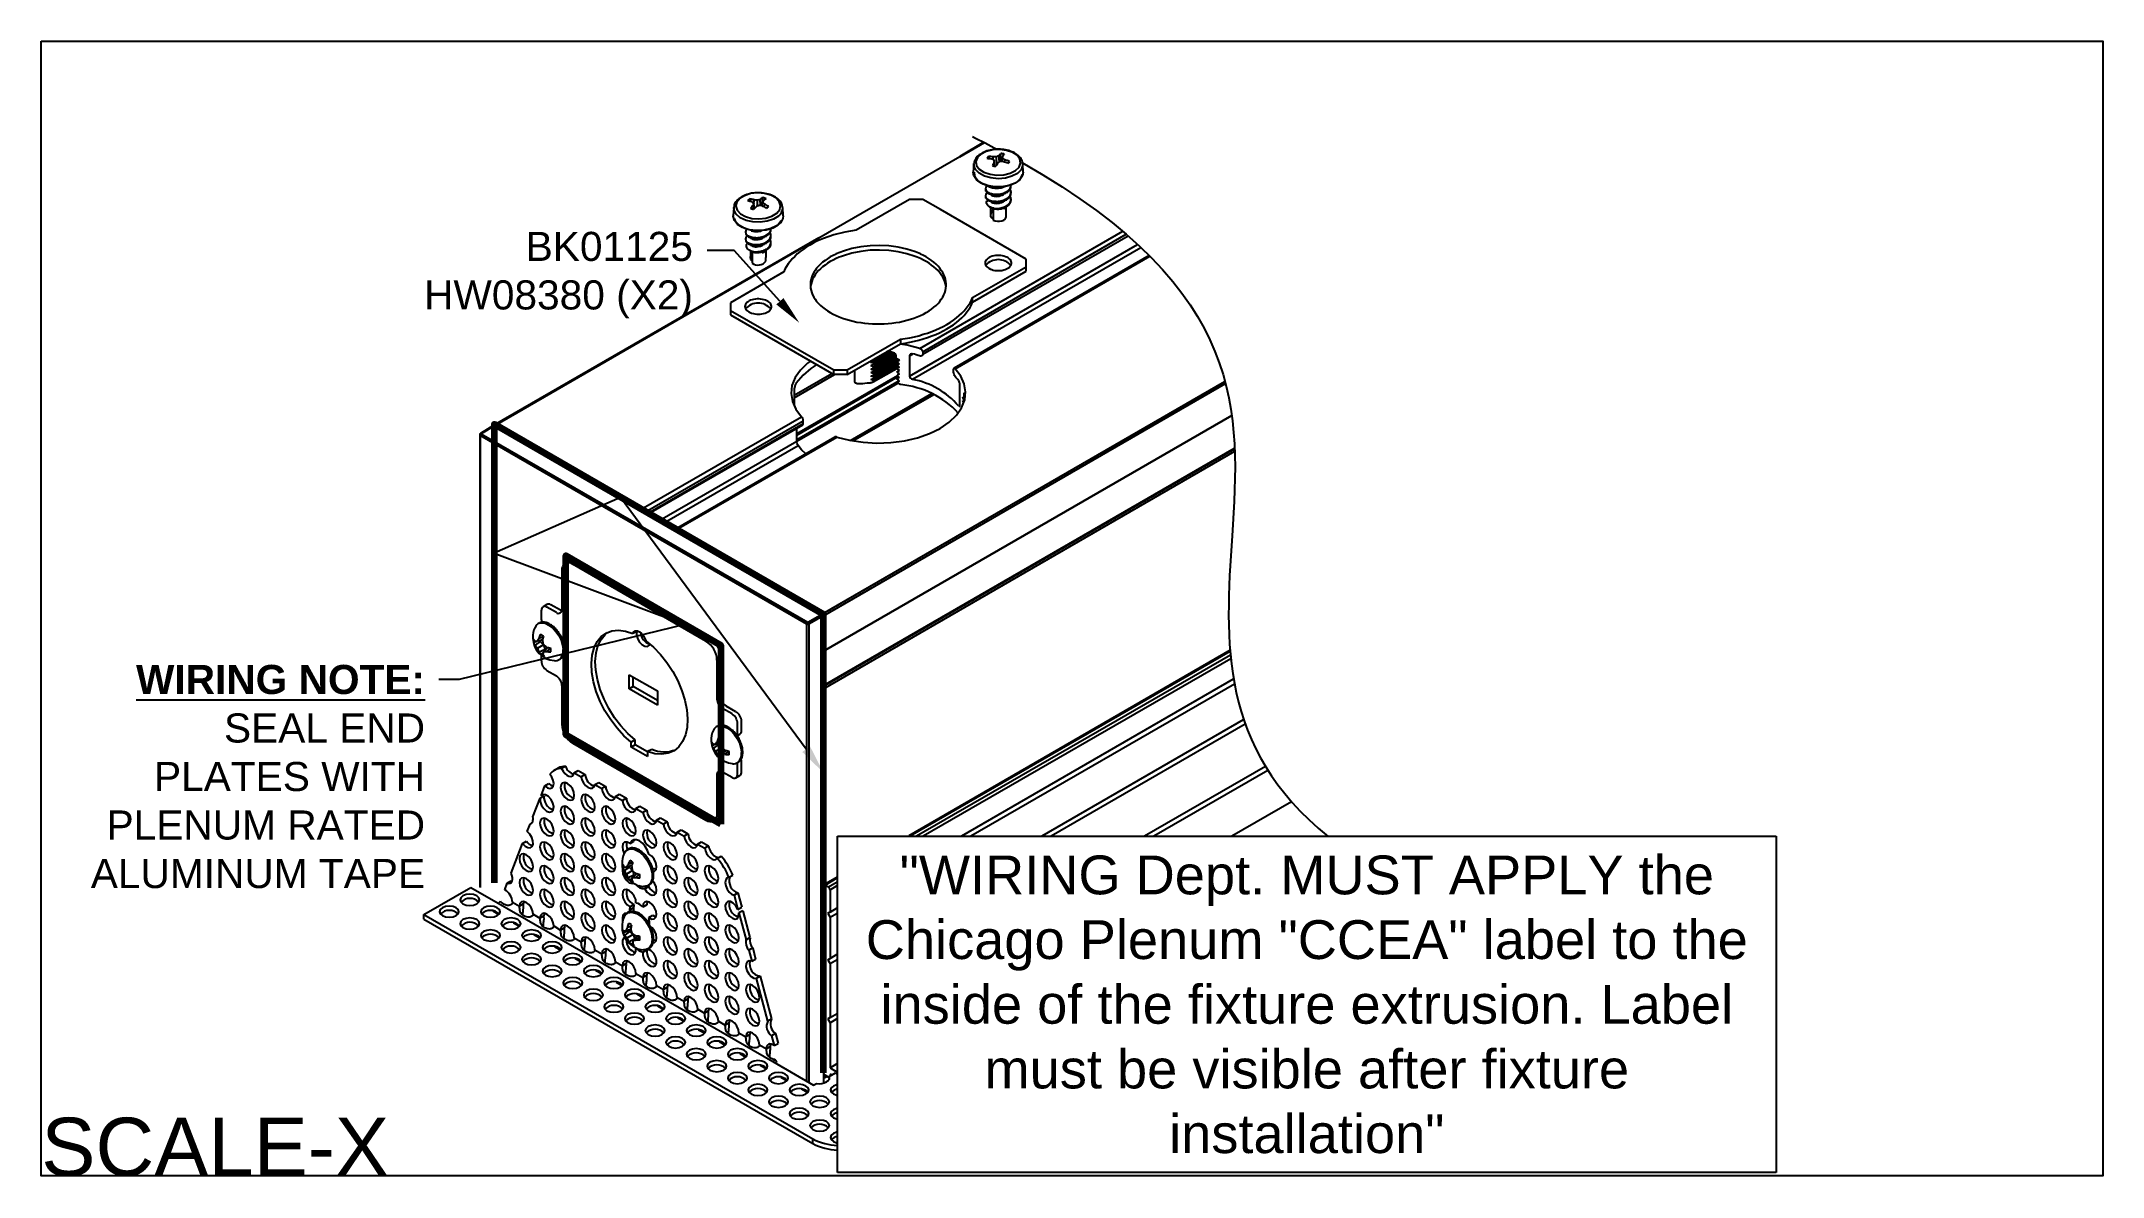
# Model space of a CAD drawing. Extents: x 0 to 13.3, y -7.3 to 0.
import ezdxf
from ezdxf import colors
from ezdxf.entities.mleader import LeaderData, LeaderLine
from ezdxf.math import Vec2, Vec3

# ---------------------------------------------------------------- set-up
doc = ezdxf.new("R2010")
doc.units = 0
doc.header["$LTSCALE"] = 0.5
doc.header["$MEASUREMENT"] = 0
doc.layers.get('0').update_dxf_attribs({"color": 255, "linetype": 'CONTINUOUS'})
for name, color, linetype in [('Brackets', 181, 'CONTINUOUS'), ('End Cap', 92, 'CONTINUOUS'), ('FAB DWG', 221, 'CONTINUOUS'), ('Hardware', 242, 'CONTINUOUS'), ('Housing', 150, 'CONTINUOUS')]:
    doc.layers.add(name, color=color, linetype=linetype)
doc.layers.add('Text-Unprinted', color=131, linetype='CONTINUOUS', plot=False)
doc.styles.add('LSAD_Standard', font='arial.ttf')

msp = doc.modelspace()

# ---------------------------------------------------------------- texts
at = {"layer": 'FAB DWG', "transparency": 16777216, "insert": (8.154, -5.246), "char_height": 0.25, "width": 5.79839, "attachment_point": 2, "style": 'LSAD_Standard', "bg_fill": 16, "box_fill_scale": 1.5, "bg_fill_color": 256, "bg_fill_transparency": 0}
msp.add_mtext('"WIRING Dept. MUST APPLY the Chicago Plenum "CCEA" label to the inside of the fixture extrusion. Label must be visible after fixture installation"', dxfattribs=at)
at = {"layer": 'Text-Unprinted', "ltscale": 0.5, "transparency": 16777216, "style": 'LSAD_Standard'}
msp.add_attdef('SCALE-X', (0, -7.31), 'XEffectiveScaleFactor', height=0.375, dxfattribs=at)

# ---------------------------------------------------------------- linework, layer by layer
at = {"transparency": 16777216}
for p, q in [((3.756, -5.231), (3.757, -5.229)), ((3.832, -5.842), (3.831, -5.842)), ((5.076, -6.675), (5.075, -6.675))]:
    msp.add_line(p, q, dxfattribs=at)
at = {"layer": 'Brackets', "transparency": 16777216}
for p, q in [((3.33, -4.683), (3.305, -4.698)), ((3.378, -4.671), (3.353, -4.686)), ((3.434, -4.713), (3.459, -4.698)), ((3.434, -4.713), (3.479, -4.739)), ((3.459, -4.698), (3.504, -4.724)), ((3.504, -4.724), (3.479, -4.739)), ((3.567, -4.789), (3.592, -4.775)), ((3.592, -4.775), (3.637, -4.801)), ((3.168, -4.997), (3.214, -4.877)), ((3.214, -4.877), (3.239, -4.862)), ((3.22, -4.861), (3.245, -4.798)), ((3.235, -4.853), (3.22, -4.861)), ((3.245, -4.798), (3.27, -4.783)), ((3.567, -4.789), (3.612, -4.815)), ((3.637, -4.801), (3.612, -4.815)), ((3.699, -4.866), (3.725, -4.851)), ((3.699, -4.866), (3.744, -4.892)), ((3.725, -4.851), (3.77, -4.877)), ((3.77, -4.877), (3.744, -4.892)), ((3.131, -5.092), (3.15, -5.043)), ((3.15, -5.043), (3.162, -5.036)), ((3.832, -4.942), (3.857, -4.928)), ((3.832, -4.942), (3.877, -4.968)), ((3.857, -4.928), (3.902, -4.954)), ((3.902, -4.954), (3.877, -4.968)), ((3.964, -5.019), (3.99, -5.004)), ((3.964, -5.019), (4.009, -5.045)), ((3.99, -5.004), (4.035, -5.03)), ((4.035, -5.03), (4.009, -5.045)), ((3.028, -5.359), (3.101, -5.169)), ((3.101, -5.169), (3.127, -5.154)), ((3.794, -5.168), (3.819, -5.154)), ((3.824, -5.144), (3.819, -5.154)), ((4.097, -5.095), (4.122, -5.081)), ((4.097, -5.095), (4.142, -5.121)), ((4.122, -5.081), (4.167, -5.107)), ((4.167, -5.107), (4.142, -5.121)), ((4.229, -5.172), (4.255, -5.157)), ((4.229, -5.172), (4.275, -5.198)), ((4.255, -5.157), (4.3, -5.183)), ((4.3, -5.183), (4.275, -5.198)), ((4.356, -5.265), (4.381, -5.25)), ((2.986, -5.468), (3.003, -5.425)), ((3.003, -5.425), (3.028, -5.41)), ((3.028, -5.41), (3.034, -5.411)), ((4.456, -5.374), (4.431, -5.388)), ((2.465, -5.626), (2.768, -5.451)), ((2.768, -5.451), (2.945, -5.553)), ((2.945, -5.553), (4.713, -6.574)), ((3.037, -5.547), (3.081, -5.573)), ((3.106, -5.558), (3.081, -5.573)), ((3.109, -5.542), (3.106, -5.558)), ((3.819, -5.561), (3.794, -5.576)), ((3.902, -5.563), (3.877, -5.578)), ((3.888, -5.461), (3.913, -5.446)), ((4.489, -5.487), (4.464, -5.502)), ((4.464, -5.502), (4.489, -5.593)), ((4.489, -5.487), (4.514, -5.579)), ((2.465, -5.626), (4.971, -7.072)), ((2.465, -5.655), (2.465, -5.626)), ((2.465, -5.655), (4.971, -7.102)), ((3.169, -5.624), (3.213, -5.649)), ((3.239, -5.635), (3.213, -5.649)), ((3.242, -5.618), (3.239, -5.635)), ((3.302, -5.7), (3.346, -5.726)), ((3.371, -5.711), (3.346, -5.726)), ((3.374, -5.695), (3.371, -5.711)), ((3.816, -5.583), (3.791, -5.597)), ((3.791, -5.597), (3.791, -5.61)), ((3.816, -5.583), (3.816, -5.611)), ((3.915, -5.646), (3.94, -5.631)), ((3.918, -5.69), (3.918, -5.671)), ((4.489, -5.593), (4.514, -5.579)), ((4.52, -5.602), (4.495, -5.616)), ((4.495, -5.616), (4.541, -5.79)), ((4.52, -5.602), (4.566, -5.775)), ((3.434, -5.777), (3.479, -5.802)), ((3.504, -5.788), (3.479, -5.802)), ((3.507, -5.771), (3.504, -5.788)), ((4.541, -5.79), (4.566, -5.775)), ((4.584, -5.841), (4.559, -5.856)), ((4.584, -5.841), (4.603, -5.913)), ((3.567, -5.853), (3.611, -5.879)), ((3.637, -5.864), (3.611, -5.879)), ((3.64, -5.848), (3.637, -5.864)), ((3.7, -5.93), (3.744, -5.956)), ((3.769, -5.941), (3.744, -5.956)), ((3.772, -5.925), (3.769, -5.941)), ((3.877, -5.869), (3.903, -5.854)), ((4.559, -5.856), (4.578, -5.927)), ((4.578, -5.927), (4.603, -5.913)), ((3.832, -6.007), (3.876, -6.032)), ((3.902, -6.017), (3.876, -6.032)), ((3.905, -6.001), (3.902, -6.017)), ((3.965, -6.083), (4.009, -6.109)), ((4.034, -6.094), (4.009, -6.109)), ((4.037, -6.078), (4.034, -6.094)), ((4.632, -6.023), (4.607, -6.038)), ((4.607, -6.038), (4.68, -6.313)), ((4.632, -6.023), (4.706, -6.299)), ((4.097, -6.16), (4.142, -6.185)), ((4.167, -6.17), (4.142, -6.185)), ((4.17, -6.154), (4.167, -6.17)), ((4.23, -6.236), (4.274, -6.262)), ((4.302, -6.231), (4.3, -6.247)), ((4.3, -6.247), (4.274, -6.262)), ((4.363, -6.313), (4.407, -6.338)), ((4.432, -6.324), (4.407, -6.338)), ((4.435, -6.307), (4.432, -6.324)), ((4.68, -6.313), (4.706, -6.299)), ((4.495, -6.389), (4.539, -6.415)), ((4.565, -6.4), (4.539, -6.415)), ((4.568, -6.384), (4.565, -6.4)), ((4.628, -6.466), (4.672, -6.491)), ((4.697, -6.477), (4.672, -6.491)), ((4.731, -6.393), (4.706, -6.408)), ((4.706, -6.408), (4.722, -6.47)), ((4.722, -6.47), (4.748, -6.456)), ((4.731, -6.393), (4.748, -6.456)), ((4.713, -6.574), (4.975, -6.725)), ((4.74, -6.578), (4.726, -6.561)), ((4.975, -6.725), (4.996, -6.714)), ((5.076, -6.67), (5.117, -6.646)), ((5.076, -6.67), (5.076, -6.689)), ((5.117, -6.646), (5.129, -6.653)), ((4.971, -7.102), (4.971, -7.072))]:
    msp.add_line(p, q, dxfattribs=at)
at = {"layer": 'Brackets', "transparency": 16777216, "flags": 128}
for points in [[(3.245, -4.798), (3.261, -4.809), (3.277, -4.814), (3.29, -4.81), (3.299, -4.799), (3.302, -4.783), (3.299, -4.762), (3.29, -4.741), (3.277, -4.722)], [(3.39, -4.782), (3.373, -4.776), (3.359, -4.779), (3.349, -4.79), (3.346, -4.808), (3.349, -4.829), (3.359, -4.851), (3.373, -4.87), (3.39, -4.884), (3.407, -4.89), (3.422, -4.887), (3.431, -4.876), (3.434, -4.859), (3.431, -4.837), (3.422, -4.815), (3.407, -4.796), (3.39, -4.782)], [(3.353, -4.686), (3.362, -4.703), (3.373, -4.717), (3.386, -4.728), (3.4, -4.735), (3.412, -4.737), (3.423, -4.733), (3.43, -4.725), (3.434, -4.713)], [(3.479, -4.739), (3.484, -4.759), (3.494, -4.778), (3.507, -4.795), (3.523, -4.808), (3.538, -4.813), (3.552, -4.812), (3.562, -4.803), (3.567, -4.789)], [(3.214, -4.877), (3.215, -4.899), (3.224, -4.923), (3.238, -4.944), (3.256, -4.96), (3.274, -4.967), (3.289, -4.963), (3.299, -4.951), (3.302, -4.931), (3.297, -4.908), (3.285, -4.885), (3.268, -4.866), (3.25, -4.855), (3.233, -4.853), (3.22, -4.861)], [(3.27, -4.783), (3.286, -4.795), (3.299, -4.799)], [(3.523, -4.859), (3.506, -4.853), (3.492, -4.855), (3.482, -4.867), (3.479, -4.884), (3.482, -4.906), (3.492, -4.928), (3.506, -4.947), (3.523, -4.961), (3.54, -4.967), (3.554, -4.964), (3.564, -4.953), (3.567, -4.935), (3.564, -4.914), (3.554, -4.892), (3.54, -4.872), (3.523, -4.859)], [(3.612, -4.815), (3.617, -4.835), (3.627, -4.855), (3.64, -4.872), (3.655, -4.884), (3.671, -4.89), (3.684, -4.888), (3.694, -4.88), (3.699, -4.866)], [(3.744, -4.892), (3.749, -4.912), (3.759, -4.932), (3.773, -4.949), (3.788, -4.961), (3.803, -4.966), (3.817, -4.965), (3.827, -4.957), (3.832, -4.942)], [(3.15, -5.043), (3.155, -5.041), (3.16, -5.038), (3.164, -5.033), (3.167, -5.028), (3.168, -5.021), (3.169, -5.014), (3.169, -5.006), (3.168, -4.997)], [(3.258, -5.012), (3.241, -5.006), (3.226, -5.009), (3.217, -5.02), (3.213, -5.037), (3.217, -5.059), (3.226, -5.081), (3.241, -5.1), (3.258, -5.114), (3.275, -5.12), (3.289, -5.117), (3.299, -5.106), (3.302, -5.088), (3.299, -5.067), (3.289, -5.045), (3.275, -5.025), (3.258, -5.012)], [(3.39, -4.935), (3.373, -4.929), (3.359, -4.932), (3.349, -4.943), (3.346, -4.961), (3.349, -4.982), (3.359, -5.004), (3.373, -5.024), (3.39, -5.037), (3.407, -5.043), (3.422, -5.04), (3.431, -5.029), (3.434, -5.012), (3.431, -4.99), (3.422, -4.968), (3.407, -4.949), (3.39, -4.935)], [(3.523, -5.012), (3.506, -5.006), (3.492, -5.009), (3.482, -5.02), (3.479, -5.037), (3.482, -5.059), (3.492, -5.081), (3.506, -5.1), (3.523, -5.114), (3.54, -5.12), (3.554, -5.117), (3.564, -5.106), (3.567, -5.088), (3.564, -5.067), (3.554, -5.045), (3.54, -5.025), (3.523, -5.012)], [(3.655, -4.935), (3.639, -4.929), (3.624, -4.932), (3.615, -4.943), (3.611, -4.961), (3.615, -4.982), (3.624, -5.004), (3.639, -5.024), (3.655, -5.037), (3.672, -5.043), (3.687, -5.04), (3.696, -5.029), (3.7, -5.012), (3.696, -4.99), (3.687, -4.968), (3.672, -4.949), (3.655, -4.935)], [(3.788, -5.012), (3.771, -5.006), (3.757, -5.009), (3.747, -5.02), (3.744, -5.037), (3.747, -5.059), (3.757, -5.081), (3.771, -5.1), (3.788, -5.114), (3.805, -5.12), (3.819, -5.117), (3.829, -5.106), (3.832, -5.088), (3.829, -5.067), (3.819, -5.045), (3.805, -5.025), (3.788, -5.012)], [(3.877, -4.968), (3.882, -4.988), (3.892, -5.008), (3.905, -5.025), (3.921, -5.037), (3.936, -5.043), (3.949, -5.041), (3.959, -5.033), (3.964, -5.019)], [(4.009, -5.045), (4.014, -5.065), (4.024, -5.085), (4.038, -5.102), (4.053, -5.114), (4.069, -5.119), (4.082, -5.118), (4.092, -5.11), (4.097, -5.095)], [(3.101, -5.169), (3.118, -5.185), (3.135, -5.195), (3.151, -5.196), (3.163, -5.188), (3.169, -5.172), (3.168, -5.152), (3.16, -5.129), (3.147, -5.108), (3.131, -5.092)], [(3.258, -5.165), (3.241, -5.159), (3.226, -5.162), (3.217, -5.173), (3.213, -5.19), (3.217, -5.212), (3.226, -5.234), (3.241, -5.253), (3.258, -5.267), (3.275, -5.273), (3.289, -5.27), (3.299, -5.259), (3.302, -5.241), (3.299, -5.22), (3.289, -5.198), (3.275, -5.178), (3.258, -5.165)], [(3.39, -5.088), (3.373, -5.082), (3.359, -5.085), (3.349, -5.096), (3.346, -5.114), (3.349, -5.135), (3.359, -5.157), (3.373, -5.177), (3.39, -5.19), (3.407, -5.196), (3.422, -5.193), (3.431, -5.182), (3.434, -5.165), (3.431, -5.143), (3.422, -5.121), (3.407, -5.102), (3.39, -5.088)], [(3.523, -5.165), (3.506, -5.159), (3.492, -5.162), (3.482, -5.173), (3.479, -5.19), (3.482, -5.212), (3.492, -5.234), (3.506, -5.253), (3.523, -5.267), (3.54, -5.273), (3.554, -5.27), (3.564, -5.259), (3.567, -5.241), (3.564, -5.22), (3.554, -5.198), (3.54, -5.178), (3.523, -5.165)], [(3.655, -5.088), (3.639, -5.082), (3.624, -5.085), (3.615, -5.096), (3.611, -5.114), (3.615, -5.135), (3.624, -5.157), (3.639, -5.177), (3.655, -5.19), (3.672, -5.196), (3.687, -5.193), (3.696, -5.182), (3.7, -5.165), (3.696, -5.143), (3.687, -5.121), (3.672, -5.102), (3.655, -5.088)], [(3.794, -5.168), (3.775, -5.16), (3.759, -5.16), (3.748, -5.171), (3.744, -5.189), (3.747, -5.211), (3.755, -5.232)], [(3.915, -5.238), (3.906, -5.213), (3.892, -5.188), (3.874, -5.167), (3.854, -5.152), (3.835, -5.144), (3.817, -5.145), (3.803, -5.153), (3.794, -5.168)], [(3.921, -5.088), (3.904, -5.082), (3.889, -5.085), (3.88, -5.096), (3.876, -5.114), (3.88, -5.135), (3.889, -5.157), (3.904, -5.177), (3.921, -5.19), (3.937, -5.196), (3.952, -5.193), (3.961, -5.182), (3.965, -5.165), (3.961, -5.143), (3.952, -5.121), (3.937, -5.102), (3.921, -5.088)], [(4.053, -5.165), (4.036, -5.159), (4.022, -5.162), (4.012, -5.173), (4.009, -5.19), (4.012, -5.212), (4.022, -5.234), (4.036, -5.253), (4.053, -5.267), (4.07, -5.273), (4.084, -5.27), (4.094, -5.259), (4.097, -5.241), (4.094, -5.22), (4.084, -5.198), (4.07, -5.178), (4.053, -5.165)], [(4.142, -5.121), (4.147, -5.141), (4.157, -5.161), (4.17, -5.178), (4.186, -5.19), (4.201, -5.196), (4.215, -5.195), (4.224, -5.186), (4.229, -5.172)], [(3.125, -5.241), (3.108, -5.236), (3.094, -5.238), (3.084, -5.249), (3.081, -5.267), (3.084, -5.288), (3.094, -5.31), (3.108, -5.33), (3.125, -5.343), (3.142, -5.349), (3.156, -5.347), (3.166, -5.336), (3.169, -5.318), (3.166, -5.296), (3.156, -5.274), (3.142, -5.255), (3.125, -5.241)], [(3.258, -5.318), (3.241, -5.312), (3.226, -5.315), (3.217, -5.326), (3.213, -5.343), (3.217, -5.365), (3.226, -5.387), (3.241, -5.406), (3.258, -5.42), (3.275, -5.426), (3.289, -5.423), (3.299, -5.412), (3.302, -5.394), (3.299, -5.373), (3.289, -5.351), (3.275, -5.332), (3.258, -5.318)], [(3.39, -5.241), (3.373, -5.235), (3.359, -5.238), (3.349, -5.249), (3.346, -5.267), (3.349, -5.288), (3.359, -5.31), (3.373, -5.33), (3.39, -5.343), (3.407, -5.349), (3.422, -5.347), (3.431, -5.335), (3.434, -5.318), (3.431, -5.296), (3.422, -5.274), (3.407, -5.255), (3.39, -5.241)], [(3.523, -5.318), (3.506, -5.312), (3.492, -5.315), (3.482, -5.326), (3.479, -5.343), (3.482, -5.365), (3.492, -5.387), (3.506, -5.406), (3.523, -5.42), (3.54, -5.426), (3.554, -5.423), (3.564, -5.412), (3.567, -5.394), (3.564, -5.373), (3.554, -5.351), (3.54, -5.332), (3.523, -5.318)], [(3.655, -5.241), (3.639, -5.235), (3.624, -5.238), (3.615, -5.249), (3.611, -5.267), (3.615, -5.288), (3.624, -5.31), (3.639, -5.33), (3.655, -5.343), (3.672, -5.349), (3.687, -5.346), (3.696, -5.335), (3.7, -5.318), (3.696, -5.296), (3.687, -5.274), (3.672, -5.255), (3.655, -5.241)], [(3.942, -5.349), (3.951, -5.347), (3.962, -5.335), (3.965, -5.316), (3.96, -5.293), (3.949, -5.27), (3.933, -5.251), (3.915, -5.238)], [(4.053, -5.318), (4.036, -5.312), (4.022, -5.315), (4.012, -5.326), (4.009, -5.343), (4.012, -5.365), (4.022, -5.387), (4.036, -5.406), (4.053, -5.42), (4.07, -5.426), (4.084, -5.423), (4.094, -5.412), (4.097, -5.394), (4.094, -5.373), (4.084, -5.351), (4.07, -5.331), (4.053, -5.318)], [(4.186, -5.241), (4.169, -5.235), (4.155, -5.238), (4.145, -5.249), (4.142, -5.267), (4.145, -5.288), (4.155, -5.31), (4.169, -5.33), (4.186, -5.343), (4.203, -5.349), (4.217, -5.346), (4.227, -5.335), (4.23, -5.318), (4.227, -5.296), (4.217, -5.274), (4.203, -5.255), (4.186, -5.241)], [(4.318, -5.318), (4.301, -5.312), (4.287, -5.315), (4.278, -5.326), (4.274, -5.343), (4.278, -5.365), (4.287, -5.387), (4.301, -5.406), (4.318, -5.42), (4.335, -5.426), (4.35, -5.423), (4.359, -5.412), (4.363, -5.394), (4.359, -5.373), (4.35, -5.351), (4.335, -5.331), (4.318, -5.318)], [(4.275, -5.198), (4.279, -5.215), (4.286, -5.232), (4.297, -5.248), (4.309, -5.26), (4.322, -5.269), (4.335, -5.273), (4.347, -5.271), (4.356, -5.265)], [(4.3, -5.183), (4.304, -5.2), (4.311, -5.217), (4.322, -5.233), (4.334, -5.246), (4.348, -5.254), (4.361, -5.258), (4.368, -5.258)], [(3.003, -5.425), (3.013, -5.426), (3.022, -5.424), (3.029, -5.419), (3.034, -5.41), (3.036, -5.4), (3.036, -5.387), (3.033, -5.373), (3.028, -5.359)], [(3.125, -5.394), (3.108, -5.389), (3.094, -5.391), (3.084, -5.402), (3.081, -5.42), (3.084, -5.441), (3.094, -5.464), (3.108, -5.483), (3.125, -5.497), (3.142, -5.502), (3.156, -5.5), (3.166, -5.489), (3.169, -5.471), (3.166, -5.45), (3.156, -5.427), (3.142, -5.408), (3.125, -5.394)], [(3.39, -5.394), (3.373, -5.389), (3.359, -5.391), (3.349, -5.402), (3.346, -5.42), (3.349, -5.441), (3.359, -5.464), (3.373, -5.483), (3.39, -5.497), (3.407, -5.502), (3.422, -5.5), (3.431, -5.489), (3.434, -5.471), (3.431, -5.45), (3.422, -5.427), (3.407, -5.408), (3.39, -5.394)], [(3.655, -5.394), (3.639, -5.389), (3.624, -5.391), (3.615, -5.402), (3.611, -5.42), (3.615, -5.441), (3.624, -5.464), (3.639, -5.483), (3.655, -5.497), (3.672, -5.502), (3.687, -5.5), (3.696, -5.489), (3.7, -5.471), (3.696, -5.45), (3.687, -5.427), (3.672, -5.408), (3.655, -5.394)], [(3.746, -5.33), (3.744, -5.343), (3.747, -5.365), (3.757, -5.387), (3.772, -5.407), (3.789, -5.421), (3.807, -5.426), (3.815, -5.425)], [(3.888, -5.461), (3.902, -5.481), (3.919, -5.496), (3.937, -5.502), (3.952, -5.5), (3.961, -5.488), (3.965, -5.47), (3.961, -5.448), (3.951, -5.425), (3.938, -5.408)], [(3.943, -5.327), (3.961, -5.334), (3.962, -5.334)], [(4.186, -5.394), (4.169, -5.389), (4.155, -5.391), (4.145, -5.402), (4.142, -5.42), (4.145, -5.441), (4.155, -5.463), (4.169, -5.483), (4.186, -5.496), (4.203, -5.502), (4.217, -5.5), (4.227, -5.489), (4.23, -5.471), (4.227, -5.449), (4.217, -5.427), (4.203, -5.408), (4.186, -5.394)], [(4.431, -5.388), (4.418, -5.392), (4.41, -5.403), (4.407, -5.42), (4.41, -5.441), (4.419, -5.462), (4.432, -5.481), (4.448, -5.495), (4.464, -5.502)], [(2.673, -5.582), (2.653, -5.575), (2.629, -5.572), (2.605, -5.575), (2.585, -5.582), (2.571, -5.594), (2.566, -5.608), (2.571, -5.622), (2.585, -5.633), (2.605, -5.641), (2.629, -5.644), (2.653, -5.641), (2.673, -5.633), (2.687, -5.622), (2.691, -5.608), (2.687, -5.594), (2.673, -5.582)], [(2.806, -5.506), (2.785, -5.498), (2.762, -5.495), (2.738, -5.498), (2.717, -5.506), (2.704, -5.518), (2.699, -5.531), (2.704, -5.545), (2.717, -5.557), (2.738, -5.565), (2.762, -5.568), (2.785, -5.565), (2.806, -5.557), (2.819, -5.545), (2.824, -5.531), (2.819, -5.518), (2.806, -5.506)], [(2.938, -5.582), (2.918, -5.575), (2.894, -5.572), (2.87, -5.575), (2.85, -5.582), (2.836, -5.594), (2.832, -5.608), (2.836, -5.622), (2.85, -5.633), (2.87, -5.641), (2.894, -5.644), (2.918, -5.641), (2.938, -5.633), (2.952, -5.622), (2.957, -5.608), (2.952, -5.594), (2.938, -5.582)], [(3.169, -5.624), (3.166, -5.602), (3.156, -5.58), (3.142, -5.561), (3.125, -5.548), (3.108, -5.542), (3.094, -5.544), (3.084, -5.555), (3.081, -5.573)], [(3.258, -5.471), (3.241, -5.465), (3.226, -5.468), (3.217, -5.479), (3.213, -5.497), (3.217, -5.518), (3.226, -5.54), (3.241, -5.559), (3.258, -5.573), (3.275, -5.579), (3.289, -5.576), (3.299, -5.565), (3.302, -5.548), (3.299, -5.526), (3.289, -5.504), (3.275, -5.485), (3.258, -5.471)], [(3.39, -5.548), (3.373, -5.542), (3.359, -5.544), (3.349, -5.555), (3.346, -5.573), (3.349, -5.595), (3.359, -5.617), (3.373, -5.636), (3.39, -5.65), (3.407, -5.656), (3.422, -5.653), (3.431, -5.642), (3.434, -5.624), (3.431, -5.603), (3.422, -5.581), (3.407, -5.561), (3.39, -5.548)], [(3.523, -5.471), (3.506, -5.465), (3.492, -5.468), (3.482, -5.479), (3.479, -5.497), (3.482, -5.518), (3.492, -5.54), (3.506, -5.559), (3.523, -5.573), (3.54, -5.579), (3.554, -5.576), (3.564, -5.565), (3.567, -5.548), (3.564, -5.526), (3.554, -5.504), (3.54, -5.485), (3.523, -5.471)], [(3.655, -5.548), (3.639, -5.542), (3.624, -5.544), (3.615, -5.555), (3.611, -5.573), (3.615, -5.595), (3.624, -5.617), (3.639, -5.636), (3.655, -5.65), (3.672, -5.655), (3.687, -5.653), (3.696, -5.642), (3.7, -5.624), (3.696, -5.603), (3.687, -5.581), (3.672, -5.561), (3.655, -5.548)], [(3.832, -5.552), (3.83, -5.53), (3.821, -5.507), (3.806, -5.486), (3.789, -5.471), (3.771, -5.465), (3.756, -5.468), (3.747, -5.48), (3.744, -5.499), (3.749, -5.522), (3.76, -5.545), (3.776, -5.564), (3.794, -5.576)], [(3.915, -5.646), (3.933, -5.655), (3.949, -5.654), (3.96, -5.644), (3.965, -5.627), (3.962, -5.605), (3.952, -5.582), (3.937, -5.561), (3.92, -5.547), (3.902, -5.542), (3.888, -5.546), (3.879, -5.558), (3.877, -5.578)], [(3.905, -5.542), (3.904, -5.544), (3.902, -5.563)], [(4.053, -5.471), (4.036, -5.465), (4.022, -5.468), (4.012, -5.479), (4.009, -5.496), (4.012, -5.518), (4.022, -5.54), (4.036, -5.559), (4.053, -5.573), (4.07, -5.579), (4.084, -5.576), (4.094, -5.565), (4.097, -5.547), (4.094, -5.526), (4.084, -5.504), (4.07, -5.485), (4.053, -5.471)], [(4.186, -5.547), (4.169, -5.542), (4.155, -5.544), (4.145, -5.555), (4.142, -5.573), (4.145, -5.594), (4.155, -5.617), (4.169, -5.636), (4.186, -5.65), (4.203, -5.655), (4.217, -5.653), (4.227, -5.642), (4.23, -5.624), (4.227, -5.603), (4.217, -5.58), (4.203, -5.561), (4.186, -5.547)], [(4.318, -5.471), (4.301, -5.465), (4.287, -5.468), (4.278, -5.479), (4.274, -5.496), (4.278, -5.518), (4.287, -5.54), (4.301, -5.559), (4.318, -5.573), (4.335, -5.579), (4.35, -5.576), (4.359, -5.565), (4.363, -5.547), (4.359, -5.526), (4.35, -5.504), (4.335, -5.485), (4.318, -5.471)], [(4.489, -5.593), (4.476, -5.571), (4.459, -5.553), (4.44, -5.543), (4.424, -5.543), (4.412, -5.552), (4.407, -5.569), (4.409, -5.592), (4.419, -5.616), (4.434, -5.636), (4.453, -5.65), (4.47, -5.656), (4.485, -5.651), (4.493, -5.637), (4.495, -5.616)], [(2.806, -5.659), (2.785, -5.651), (2.762, -5.648), (2.738, -5.651), (2.717, -5.659), (2.704, -5.671), (2.699, -5.685), (2.704, -5.698), (2.717, -5.71), (2.738, -5.718), (2.762, -5.721), (2.785, -5.718), (2.806, -5.71), (2.819, -5.698), (2.824, -5.685), (2.819, -5.671), (2.806, -5.659)], [(3.071, -5.659), (3.051, -5.651), (3.027, -5.648), (3.003, -5.651), (2.983, -5.659), (2.969, -5.671), (2.964, -5.685), (2.969, -5.698), (2.983, -5.71), (3.003, -5.718), (3.027, -5.721), (3.051, -5.718), (3.071, -5.71), (3.084, -5.698), (3.089, -5.685), (3.084, -5.671), (3.071, -5.659)], [(3.302, -5.7), (3.298, -5.679), (3.289, -5.657), (3.275, -5.638), (3.258, -5.624), (3.241, -5.618), (3.227, -5.621), (3.217, -5.632), (3.213, -5.649)], [(3.434, -5.777), (3.431, -5.756), (3.421, -5.734), (3.407, -5.714), (3.39, -5.701), (3.373, -5.695), (3.359, -5.698), (3.349, -5.708), (3.346, -5.726)], [(3.523, -5.624), (3.506, -5.618), (3.492, -5.621), (3.482, -5.632), (3.479, -5.65), (3.482, -5.671), (3.492, -5.693), (3.506, -5.713), (3.523, -5.726), (3.54, -5.732), (3.554, -5.729), (3.564, -5.718), (3.567, -5.701), (3.564, -5.679), (3.554, -5.657), (3.54, -5.638), (3.523, -5.624)], [(3.655, -5.701), (3.639, -5.695), (3.624, -5.698), (3.615, -5.709), (3.611, -5.726), (3.615, -5.748), (3.624, -5.77), (3.639, -5.789), (3.655, -5.803), (3.672, -5.809), (3.687, -5.806), (3.696, -5.795), (3.7, -5.777), (3.696, -5.756), (3.687, -5.734), (3.672, -5.714), (3.655, -5.701)], [(3.773, -5.618), (3.773, -5.618), (3.758, -5.62), (3.747, -5.631), (3.744, -5.65), (3.746, -5.667)], [(3.941, -5.809), (3.951, -5.806), (3.961, -5.795), (3.965, -5.777), (3.961, -5.755), (3.951, -5.732), (3.936, -5.712), (3.925, -5.704)], [(3.94, -5.631), (3.958, -5.64), (3.962, -5.641)], [(4.053, -5.624), (4.036, -5.618), (4.022, -5.621), (4.012, -5.632), (4.009, -5.65), (4.012, -5.671), (4.022, -5.693), (4.036, -5.712), (4.053, -5.726), (4.07, -5.732), (4.084, -5.729), (4.094, -5.718), (4.097, -5.701), (4.094, -5.679), (4.084, -5.657), (4.07, -5.638), (4.053, -5.624)], [(4.186, -5.701), (4.169, -5.695), (4.155, -5.697), (4.145, -5.709), (4.142, -5.726), (4.145, -5.748), (4.155, -5.77), (4.169, -5.789), (4.186, -5.803), (4.203, -5.809), (4.217, -5.806), (4.227, -5.795), (4.23, -5.777), (4.227, -5.756), (4.217, -5.734), (4.203, -5.714), (4.186, -5.701)], [(4.318, -5.624), (4.301, -5.618), (4.287, -5.621), (4.278, -5.632), (4.274, -5.65), (4.278, -5.671), (4.287, -5.693), (4.301, -5.712), (4.318, -5.726), (4.335, -5.732), (4.35, -5.729), (4.359, -5.718), (4.363, -5.701), (4.359, -5.679), (4.35, -5.657), (4.335, -5.638), (4.318, -5.624)], [(4.451, -5.701), (4.434, -5.695), (4.42, -5.697), (4.41, -5.708), (4.407, -5.726), (4.41, -5.748), (4.42, -5.77), (4.434, -5.789), (4.451, -5.803), (4.468, -5.809), (4.482, -5.806), (4.492, -5.795), (4.495, -5.777), (4.492, -5.756), (4.482, -5.734), (4.468, -5.714), (4.451, -5.701)], [(2.938, -5.736), (2.918, -5.728), (2.894, -5.725), (2.87, -5.728), (2.85, -5.736), (2.836, -5.747), (2.832, -5.761), (2.836, -5.775), (2.85, -5.787), (2.87, -5.794), (2.894, -5.797), (2.918, -5.794), (2.938, -5.787), (2.952, -5.775), (2.957, -5.761), (2.952, -5.747), (2.938, -5.736)], [(3.071, -5.812), (3.051, -5.804), (3.027, -5.802), (3.003, -5.804), (2.983, -5.812), (2.969, -5.824), (2.964, -5.838), (2.969, -5.851), (2.983, -5.863), (3.003, -5.871), (3.027, -5.874), (3.051, -5.871), (3.071, -5.863), (3.084, -5.851), (3.089, -5.838), (3.084, -5.824), (3.071, -5.812)], [(3.204, -5.736), (3.183, -5.728), (3.159, -5.725), (3.135, -5.728), (3.115, -5.736), (3.102, -5.747), (3.097, -5.761), (3.102, -5.775), (3.115, -5.787), (3.135, -5.794), (3.159, -5.797), (3.183, -5.794), (3.204, -5.787), (3.217, -5.775), (3.222, -5.761), (3.217, -5.747), (3.204, -5.736)], [(3.336, -5.812), (3.316, -5.804), (3.292, -5.802), (3.268, -5.804), (3.248, -5.812), (3.234, -5.824), (3.229, -5.838), (3.234, -5.851), (3.248, -5.863), (3.268, -5.871), (3.292, -5.874), (3.316, -5.871), (3.336, -5.863), (3.35, -5.851), (3.354, -5.838), (3.35, -5.824), (3.336, -5.812)], [(3.567, -5.853), (3.564, -5.832), (3.554, -5.81), (3.54, -5.791), (3.523, -5.777), (3.506, -5.771), (3.492, -5.774), (3.482, -5.785), (3.479, -5.802)], [(3.759, -5.773), (3.751, -5.779), (3.745, -5.794), (3.745, -5.814), (3.752, -5.836), (3.764, -5.857), (3.78, -5.874), (3.797, -5.884), (3.813, -5.885), (3.825, -5.877), (3.832, -5.862), (3.831, -5.842), (3.831, -5.842)], [(3.943, -5.786), (3.961, -5.794), (3.962, -5.794)], [(4.053, -5.777), (4.036, -5.771), (4.022, -5.774), (4.012, -5.785), (4.009, -5.803), (4.012, -5.824), (4.022, -5.846), (4.036, -5.866), (4.053, -5.879), (4.07, -5.885), (4.084, -5.882), (4.094, -5.871), (4.097, -5.854), (4.094, -5.832), (4.084, -5.81), (4.07, -5.791), (4.053, -5.777)], [(4.318, -5.777), (4.301, -5.771), (4.287, -5.774), (4.278, -5.785), (4.274, -5.803), (4.278, -5.824), (4.287, -5.846), (4.301, -5.866), (4.318, -5.879), (4.335, -5.885), (4.35, -5.882), (4.359, -5.871), (4.363, -5.854), (4.359, -5.832), (4.35, -5.81), (4.335, -5.791), (4.318, -5.777)], [(3.204, -5.889), (3.183, -5.881), (3.159, -5.878), (3.135, -5.881), (3.115, -5.889), (3.102, -5.9), (3.097, -5.914), (3.102, -5.928), (3.115, -5.94), (3.135, -5.947), (3.159, -5.95), (3.183, -5.947), (3.204, -5.94), (3.217, -5.928), (3.222, -5.914), (3.217, -5.9), (3.204, -5.889)], [(3.336, -5.965), (3.316, -5.957), (3.292, -5.955), (3.268, -5.957), (3.248, -5.965), (3.234, -5.977), (3.229, -5.991), (3.234, -6.004), (3.248, -6.016), (3.268, -6.024), (3.292, -6.027), (3.316, -6.024), (3.336, -6.016), (3.35, -6.004), (3.354, -5.991), (3.35, -5.977), (3.336, -5.965)], [(3.469, -5.889), (3.448, -5.881), (3.424, -5.878), (3.401, -5.881), (3.38, -5.889), (3.367, -5.9), (3.362, -5.914), (3.367, -5.928), (3.38, -5.94), (3.401, -5.947), (3.424, -5.95), (3.448, -5.947), (3.469, -5.94), (3.482, -5.928), (3.487, -5.914), (3.482, -5.9), (3.469, -5.889)], [(3.601, -5.965), (3.581, -5.957), (3.557, -5.955), (3.533, -5.957), (3.513, -5.965), (3.499, -5.977), (3.495, -5.991), (3.499, -6.004), (3.513, -6.016), (3.533, -6.024), (3.557, -6.027), (3.581, -6.024), (3.601, -6.016), (3.615, -6.004), (3.62, -5.991), (3.615, -5.977), (3.601, -5.965)], [(3.7, -5.93), (3.696, -5.909), (3.687, -5.887), (3.672, -5.867), (3.655, -5.854), (3.639, -5.848), (3.624, -5.851), (3.615, -5.862), (3.611, -5.879)], [(3.832, -6.007), (3.829, -5.985), (3.819, -5.963), (3.805, -5.944), (3.788, -5.93), (3.771, -5.924), (3.757, -5.927), (3.747, -5.938), (3.744, -5.956)], [(3.877, -5.869), (3.877, -5.889), (3.883, -5.911), (3.895, -5.932), (3.911, -5.949), (3.928, -5.959), (3.944, -5.961), (3.957, -5.955), (3.964, -5.941), (3.964, -5.921), (3.958, -5.899), (3.946, -5.877), (3.93, -5.86), (3.913, -5.85)], [(4.053, -5.93), (4.036, -5.924), (4.022, -5.927), (4.012, -5.938), (4.009, -5.956), (4.012, -5.977), (4.022, -5.999), (4.036, -6.019), (4.053, -6.032), (4.07, -6.038), (4.084, -6.035), (4.094, -6.024), (4.097, -6.007), (4.094, -5.985), (4.084, -5.963), (4.07, -5.944), (4.053, -5.93)], [(4.186, -5.854), (4.169, -5.848), (4.155, -5.851), (4.145, -5.862), (4.142, -5.879), (4.145, -5.901), (4.155, -5.923), (4.169, -5.942), (4.186, -5.956), (4.203, -5.962), (4.217, -5.959), (4.227, -5.948), (4.23, -5.93), (4.227, -5.909), (4.217, -5.887), (4.203, -5.867), (4.186, -5.854)], [(4.318, -5.93), (4.301, -5.924), (4.287, -5.927), (4.278, -5.938), (4.274, -5.956), (4.278, -5.977), (4.287, -5.999), (4.301, -6.019), (4.318, -6.032), (4.335, -6.038), (4.35, -6.035), (4.359, -6.024), (4.363, -6.007), (4.359, -5.985), (4.35, -5.963), (4.335, -5.944), (4.318, -5.93)], [(4.451, -5.854), (4.434, -5.848), (4.42, -5.851), (4.41, -5.862), (4.407, -5.879), (4.41, -5.901), (4.42, -5.923), (4.434, -5.942), (4.451, -5.956), (4.468, -5.962), (4.482, -5.959), (4.492, -5.948), (4.495, -5.93), (4.492, -5.909), (4.482, -5.887), (4.468, -5.867), (4.451, -5.854)], [(4.578, -5.927), (4.561, -5.924), (4.548, -5.93), (4.541, -5.944), (4.54, -5.964), (4.546, -5.986), (4.558, -6.008), (4.573, -6.025), (4.591, -6.036), (4.607, -6.038)], [(3.469, -6.042), (3.448, -6.034), (3.424, -6.031), (3.401, -6.034), (3.38, -6.042), (3.367, -6.053), (3.362, -6.067), (3.367, -6.081), (3.38, -6.093), (3.401, -6.101), (3.424, -6.103), (3.448, -6.101), (3.469, -6.093), (3.482, -6.081), (3.487, -6.067), (3.482, -6.053), (3.469, -6.042)], [(3.601, -6.118), (3.581, -6.11), (3.557, -6.108), (3.533, -6.11), (3.513, -6.118), (3.499, -6.13), (3.495, -6.144), (3.499, -6.158), (3.513, -6.169), (3.533, -6.177), (3.557, -6.18), (3.581, -6.177), (3.601, -6.169), (3.615, -6.158), (3.62, -6.144), (3.615, -6.13), (3.601, -6.118)], [(3.734, -6.042), (3.714, -6.034), (3.69, -6.031), (3.666, -6.034), (3.645, -6.042), (3.632, -6.053), (3.627, -6.067), (3.632, -6.081), (3.645, -6.093), (3.666, -6.101), (3.69, -6.103), (3.714, -6.101), (3.734, -6.093), (3.747, -6.081), (3.752, -6.067), (3.747, -6.053), (3.734, -6.042)], [(3.866, -6.118), (3.846, -6.11), (3.822, -6.108), (3.798, -6.11), (3.778, -6.118), (3.764, -6.13), (3.76, -6.144), (3.764, -6.158), (3.778, -6.169), (3.798, -6.177), (3.822, -6.18), (3.846, -6.177), (3.866, -6.169), (3.88, -6.158), (3.885, -6.144), (3.88, -6.13), (3.866, -6.118)], [(3.965, -6.083), (3.961, -6.062), (3.952, -6.04), (3.937, -6.02), (3.921, -6.007), (3.904, -6.001), (3.889, -6.004), (3.88, -6.015), (3.876, -6.032)], [(4.097, -6.16), (4.094, -6.138), (4.084, -6.116), (4.07, -6.097), (4.053, -6.083), (4.036, -6.077), (4.022, -6.08), (4.012, -6.091), (4.009, -6.109)], [(4.186, -6.007), (4.169, -6.001), (4.155, -6.004), (4.145, -6.015), (4.142, -6.032), (4.145, -6.054), (4.155, -6.076), (4.169, -6.095), (4.186, -6.109), (4.203, -6.115), (4.217, -6.112), (4.227, -6.101), (4.23, -6.083), (4.227, -6.062), (4.217, -6.04), (4.203, -6.02), (4.186, -6.007)], [(4.318, -6.083), (4.301, -6.077), (4.287, -6.08), (4.278, -6.091), (4.274, -6.109), (4.278, -6.13), (4.287, -6.152), (4.301, -6.172), (4.318, -6.185), (4.335, -6.191), (4.35, -6.188), (4.359, -6.177), (4.363, -6.16), (4.359, -6.138), (4.35, -6.116), (4.335, -6.097), (4.318, -6.083)], [(4.451, -6.007), (4.434, -6.001), (4.42, -6.004), (4.41, -6.015), (4.407, -6.032), (4.41, -6.054), (4.42, -6.076), (4.434, -6.095), (4.451, -6.109), (4.468, -6.115), (4.482, -6.112), (4.492, -6.101), (4.495, -6.083), (4.492, -6.062), (4.482, -6.04), (4.468, -6.02), (4.451, -6.007)], [(4.583, -6.083), (4.567, -6.077), (4.552, -6.08), (4.543, -6.091), (4.539, -6.109), (4.543, -6.13), (4.552, -6.152), (4.567, -6.172), (4.583, -6.185), (4.6, -6.191), (4.615, -6.188), (4.624, -6.177), (4.628, -6.16), (4.624, -6.138), (4.615, -6.116), (4.6, -6.097), (4.583, -6.083)], [(3.734, -6.195), (3.714, -6.187), (3.69, -6.184), (3.666, -6.187), (3.645, -6.195), (3.632, -6.206), (3.627, -6.22), (3.632, -6.234), (3.645, -6.246), (3.666, -6.254), (3.69, -6.256), (3.714, -6.254), (3.734, -6.246), (3.747, -6.234), (3.752, -6.22), (3.747, -6.206), (3.734, -6.195)], [(3.999, -6.195), (3.979, -6.187), (3.955, -6.184), (3.931, -6.187), (3.911, -6.195), (3.897, -6.206), (3.892, -6.22), (3.897, -6.234), (3.911, -6.246), (3.931, -6.254), (3.955, -6.256), (3.979, -6.254), (3.999, -6.246), (4.013, -6.234), (4.017, -6.22), (4.013, -6.206), (3.999, -6.195)], [(4.23, -6.236), (4.227, -6.215), (4.217, -6.193), (4.203, -6.173), (4.186, -6.16), (4.169, -6.154), (4.155, -6.157), (4.145, -6.168), (4.142, -6.185)], [(4.363, -6.313), (4.359, -6.291), (4.349, -6.269), (4.335, -6.25), (4.318, -6.236), (4.301, -6.231), (4.287, -6.233), (4.278, -6.244), (4.274, -6.262)], [(4.451, -6.16), (4.434, -6.154), (4.42, -6.157), (4.41, -6.168), (4.407, -6.185), (4.41, -6.207), (4.42, -6.229), (4.434, -6.248), (4.451, -6.262), (4.468, -6.268), (4.482, -6.265), (4.492, -6.254), (4.495, -6.236), (4.492, -6.215), (4.482, -6.193), (4.468, -6.174), (4.451, -6.16)], [(4.583, -6.236), (4.567, -6.231), (4.552, -6.233), (4.543, -6.244), (4.539, -6.262), (4.543, -6.283), (4.552, -6.305), (4.567, -6.325), (4.583, -6.338), (4.6, -6.344), (4.615, -6.342), (4.624, -6.331), (4.628, -6.313), (4.624, -6.291), (4.615, -6.269), (4.6, -6.25), (4.583, -6.236)], [(3.866, -6.271), (3.846, -6.263), (3.822, -6.261), (3.798, -6.263), (3.778, -6.271), (3.764, -6.283), (3.76, -6.297), (3.764, -6.311), (3.778, -6.322), (3.798, -6.33), (3.822, -6.333), (3.846, -6.33), (3.866, -6.322), (3.88, -6.311), (3.885, -6.297), (3.88, -6.283), (3.866, -6.271)], [(3.999, -6.348), (3.979, -6.34), (3.955, -6.337), (3.931, -6.34), (3.911, -6.348), (3.897, -6.36), (3.892, -6.373), (3.897, -6.387), (3.911, -6.399), (3.931, -6.407), (3.955, -6.409), (3.979, -6.407), (3.999, -6.399), (4.013, -6.387), (4.017, -6.373), (4.013, -6.36), (3.999, -6.348)], [(4.132, -6.271), (4.111, -6.263), (4.087, -6.261), (4.063, -6.263), (4.043, -6.271), (4.03, -6.283), (4.025, -6.297), (4.03, -6.311), (4.043, -6.322), (4.063, -6.33), (4.087, -6.333), (4.111, -6.33), (4.132, -6.322), (4.145, -6.311), (4.15, -6.297), (4.145, -6.283), (4.132, -6.271)], [(4.264, -6.348), (4.244, -6.34), (4.22, -6.337), (4.196, -6.34), (4.176, -6.348), (4.162, -6.36), (4.157, -6.373), (4.162, -6.387), (4.176, -6.399), (4.196, -6.407), (4.22, -6.409), (4.244, -6.407), (4.264, -6.399), (4.278, -6.387), (4.282, -6.373), (4.278, -6.36), (4.264, -6.348)], [(4.495, -6.389), (4.492, -6.368), (4.482, -6.346), (4.468, -6.327), (4.451, -6.313), (4.434, -6.307), (4.42, -6.31), (4.41, -6.321), (4.407, -6.338)], [(4.132, -6.424), (4.111, -6.417), (4.087, -6.414), (4.063, -6.417), (4.043, -6.424), (4.03, -6.436), (4.025, -6.45), (4.03, -6.464), (4.043, -6.475), (4.063, -6.483), (4.087, -6.486), (4.111, -6.483), (4.132, -6.475), (4.145, -6.464), (4.15, -6.45), (4.145, -6.436), (4.132, -6.424)], [(4.264, -6.501), (4.244, -6.493), (4.22, -6.49), (4.196, -6.493), (4.176, -6.501), (4.162, -6.513), (4.157, -6.526), (4.162, -6.54), (4.176, -6.552), (4.196, -6.56), (4.22, -6.563), (4.244, -6.56), (4.264, -6.552), (4.278, -6.54), (4.282, -6.526), (4.278, -6.513), (4.264, -6.501)], [(4.397, -6.424), (4.376, -6.417), (4.353, -6.414), (4.329, -6.417), (4.308, -6.424), (4.295, -6.436), (4.29, -6.45), (4.295, -6.464), (4.308, -6.475), (4.329, -6.483), (4.353, -6.486), (4.376, -6.483), (4.397, -6.475), (4.41, -6.464), (4.415, -6.45), (4.41, -6.436), (4.397, -6.424)], [(4.529, -6.501), (4.509, -6.493), (4.485, -6.49), (4.461, -6.493), (4.441, -6.501), (4.427, -6.513), (4.423, -6.526), (4.427, -6.54), (4.441, -6.552), (4.461, -6.56), (4.485, -6.563), (4.509, -6.56), (4.529, -6.552), (4.543, -6.54), (4.548, -6.526), (4.543, -6.513), (4.529, -6.501)], [(4.628, -6.466), (4.624, -6.444), (4.615, -6.422), (4.6, -6.403), (4.583, -6.39), (4.567, -6.384), (4.552, -6.386), (4.543, -6.397), (4.539, -6.415)], [(4.722, -6.47), (4.713, -6.464), (4.704, -6.461), (4.695, -6.46), (4.687, -6.462), (4.681, -6.466), (4.676, -6.473), (4.673, -6.481), (4.672, -6.491)], [(4.7, -6.46), (4.698, -6.466), (4.697, -6.477)], [(4.397, -6.577), (4.376, -6.57), (4.353, -6.567), (4.329, -6.57), (4.308, -6.577), (4.295, -6.589), (4.29, -6.603), (4.295, -6.617), (4.308, -6.628), (4.329, -6.636), (4.353, -6.639), (4.376, -6.636), (4.397, -6.628), (4.41, -6.617), (4.415, -6.603), (4.41, -6.589), (4.397, -6.577)], [(4.662, -6.577), (4.642, -6.57), (4.618, -6.567), (4.594, -6.57), (4.574, -6.577), (4.56, -6.589), (4.555, -6.603), (4.56, -6.617), (4.574, -6.628), (4.594, -6.636), (4.618, -6.639), (4.642, -6.636), (4.662, -6.628), (4.675, -6.617), (4.68, -6.603), (4.675, -6.589), (4.662, -6.577)], [(4.734, -6.586), (4.737, -6.582), (4.74, -6.578)], [(4.529, -6.654), (4.509, -6.646), (4.485, -6.643), (4.461, -6.646), (4.441, -6.654), (4.427, -6.666), (4.423, -6.68), (4.427, -6.693), (4.441, -6.705), (4.461, -6.713), (4.485, -6.716), (4.509, -6.713), (4.529, -6.705), (4.543, -6.693), (4.548, -6.68), (4.543, -6.666), (4.529, -6.654)], [(4.662, -6.731), (4.642, -6.723), (4.618, -6.72), (4.594, -6.723), (4.574, -6.731), (4.56, -6.742), (4.555, -6.756), (4.56, -6.77), (4.574, -6.782), (4.594, -6.789), (4.618, -6.792), (4.642, -6.789), (4.662, -6.782), (4.675, -6.77), (4.68, -6.756), (4.675, -6.742), (4.662, -6.731)], [(4.794, -6.654), (4.774, -6.646), (4.75, -6.643), (4.726, -6.646), (4.706, -6.654), (4.693, -6.666), (4.688, -6.68), (4.693, -6.693), (4.706, -6.705), (4.726, -6.713), (4.75, -6.716), (4.774, -6.713), (4.794, -6.705), (4.808, -6.693), (4.813, -6.68), (4.808, -6.666), (4.794, -6.654)], [(4.927, -6.731), (4.907, -6.723), (4.883, -6.72), (4.859, -6.723), (4.839, -6.731), (4.825, -6.742), (4.82, -6.756), (4.825, -6.77), (4.839, -6.782), (4.859, -6.789), (4.883, -6.792), (4.907, -6.789), (4.927, -6.782), (4.941, -6.77), (4.945, -6.756), (4.941, -6.742), (4.927, -6.731)], [(4.996, -6.714), (5.013, -6.716), (5.029, -6.715), (5.045, -6.711), (5.059, -6.705), (5.069, -6.698), (5.076, -6.689), (5.078, -6.679), (5.076, -6.67)], [(5.129, -6.722), (5.124, -6.723), (5.104, -6.731), (5.09, -6.742), (5.086, -6.756), (5.09, -6.77), (5.104, -6.782), (5.124, -6.789), (5.129, -6.79)], [(4.794, -6.807), (4.774, -6.799), (4.75, -6.797), (4.726, -6.799), (4.706, -6.807), (4.693, -6.819), (4.688, -6.833), (4.693, -6.846), (4.706, -6.858), (4.726, -6.866), (4.75, -6.869), (4.774, -6.866), (4.794, -6.858), (4.808, -6.846), (4.813, -6.833), (4.808, -6.819), (4.794, -6.807)], [(4.927, -6.884), (4.907, -6.876), (4.883, -6.873), (4.859, -6.876), (4.839, -6.884), (4.825, -6.895), (4.82, -6.909), (4.825, -6.923), (4.839, -6.935), (4.859, -6.942), (4.883, -6.945), (4.907, -6.942), (4.927, -6.935), (4.941, -6.923), (4.945, -6.909), (4.941, -6.895), (4.927, -6.884)], [(5.06, -6.807), (5.039, -6.799), (5.015, -6.797), (4.992, -6.799), (4.971, -6.807), (4.958, -6.819), (4.953, -6.833), (4.958, -6.846), (4.971, -6.858), (4.992, -6.866), (5.015, -6.869), (5.039, -6.866), (5.06, -6.858), (5.073, -6.846), (5.078, -6.833), (5.073, -6.819), (5.06, -6.807)], [(5.129, -6.875), (5.124, -6.876), (5.104, -6.884), (5.09, -6.895), (5.086, -6.909), (5.09, -6.923), (5.104, -6.935), (5.124, -6.942), (5.129, -6.943)], [(5.06, -6.96), (5.039, -6.952), (5.015, -6.95), (4.992, -6.952), (4.971, -6.96), (4.958, -6.972), (4.953, -6.986), (4.958, -6.999), (4.971, -7.011), (4.992, -7.019), (5.015, -7.022), (5.039, -7.019), (5.06, -7.011), (5.073, -6.999), (5.078, -6.986), (5.073, -6.972), (5.06, -6.96)], [(5.129, -7.028), (5.124, -7.029), (5.104, -7.037), (5.09, -7.048), (5.086, -7.062), (5.09, -7.076), (5.104, -7.088), (5.124, -7.096), (5.129, -7.096)]]:
    msp.add_lwpolyline(points, dxfattribs=at)
at = {"layer": 'Brackets', "transparency": 16777216}
for centre, radius, start, end in [((3.349, -4.774), 0.0879, 87.1976, 144.1777), ((3.375, -4.763), 0.0918, 87.7947, 119.3116), ((3.453, -4.797), 0.0816, 165.6081, 254.3865), ((3.451, -4.648), 0.0765, 197.5856, 254.9744), ((3.587, -4.72), 0.0823, 183.1178, 254.0875), ((3.324, -4.87), 0.0851, 174.4736, 252.8389), ((3.586, -4.873), 0.0816, 165.6081, 254.3865), ((3.719, -4.796), 0.0823, 183.1178, 254.0875), ((3.852, -4.873), 0.0823, 183.1178, 254.0875), ((3.321, -5.026), 0.0816, 165.6081, 254.3865), ((3.453, -4.95), 0.0816, 165.6081, 254.3865), ((3.586, -5.026), 0.0816, 165.6081, 254.3865), ((3.719, -4.95), 0.0816, 165.6081, 254.3865), ((3.851, -5.026), 0.0816, 165.6081, 254.3865), ((3.984, -4.949), 0.0823, 183.1178, 254.0875), ((4.117, -5.026), 0.0823, 183.1178, 254.0875), ((3.179, -5.121), 0.062, 212.5999, 258.115), ((3.321, -5.179), 0.0816, 165.6081, 254.3865), ((3.453, -5.103), 0.0816, 165.6081, 254.3865), ((3.586, -5.179), 0.0816, 165.6081, 254.3865), ((3.719, -5.103), 0.0816, 165.6081, 254.3865), ((3.838, -5.178), 0.0681, 163.9575, 206.196), ((3.984, -5.103), 0.0816, 165.5734, 254.6113), ((4.116, -5.179), 0.0816, 165.6081, 254.3865), ((4.25, -5.102), 0.0823, 183.1178, 254.0875), ((3.188, -5.256), 0.0816, 165.6081, 254.3865), ((3.321, -5.332), 0.0816, 165.6081, 254.3865), ((3.453, -5.256), 0.0816, 165.6081, 254.3865), ((3.586, -5.332), 0.0816, 165.6081, 254.3865), ((3.719, -5.256), 0.0816, 165.6081, 254.3865), ((4.116, -5.332), 0.0816, 165.6081, 254.3865), ((4.249, -5.256), 0.0816, 165.6081, 254.3865), ((4.382, -5.332), 0.0816, 165.6081, 254.3865), ((4.036, -5.545), 0.425, 21.6291, 41.2545), ((4.061, -5.53), 0.425, 21.6291, 41.2545), ((3.188, -5.409), 0.0816, 165.6081, 254.3865), ((3.453, -5.409), 0.0816, 165.6081, 254.3865), ((3.719, -5.409), 0.0816, 165.6081, 254.3865), ((3.887, -5.389), 0.0715, 217.4201, 270.8866), ((3.908, -5.401), 0.0452, 252.825, 276.4223), ((4.249, -5.409), 0.0816, 165.6081, 254.3865), ((4.514, -5.41), 0.0813, 162.4231, 252.2024), ((2.762, -5.604), 0.0817, 45.6215, 134.3785), ((2.92, -5.512), 0.0477, 301.2288, 323.3791), ((2.943, -5.551), 0.0935, 2.2574, 62.6347), ((3.321, -5.486), 0.0816, 165.6081, 254.3865), ((3.453, -5.562), 0.0816, 165.6081, 254.3865), ((3.586, -5.486), 0.0816, 165.6081, 254.3865), ((3.719, -5.562), 0.0816, 165.6081, 254.3865), ((3.852, -5.486), 0.0821, 165.4369, 246.8157), ((3.856, -5.596), 0.0655, 161.8821, 180.794), ((3.882, -5.582), 0.0655, 161.8821, 180.794), ((3.815, -5.634), 0.0835, 42.0463, 77.9591), ((3.982, -5.415), 0.0753, 204.352, 254.671), ((4.116, -5.485), 0.0816, 165.6081, 254.3865), ((4.249, -5.562), 0.0816, 165.6081, 254.3865), ((4.382, -5.485), 0.0816, 165.6081, 254.3865), ((4.513, -5.562), 0.081, 165.1363, 254.8583), ((2.629, -5.681), 0.0817, 45.6215, 134.3785), ((2.762, -5.758), 0.0817, 45.6215, 134.3785), ((2.894, -5.681), 0.0817, 45.6215, 134.3785), ((3.027, -5.758), 0.0817, 45.6215, 134.3785), ((3.586, -5.639), 0.0816, 165.6081, 254.3865), ((3.719, -5.715), 0.0816, 165.6081, 254.3865), ((3.813, -5.672), 0.105, 0.4944, 14.2692), ((4.116, -5.639), 0.0815, 165.3208, 254.4309), ((4.249, -5.715), 0.0816, 165.6081, 254.3865), ((4.382, -5.639), 0.0816, 165.6081, 254.3865), ((4.514, -5.715), 0.0816, 165.6081, 254.3865), ((2.894, -5.834), 0.0817, 45.6215, 134.3785), ((3.027, -5.911), 0.0817, 45.6215, 134.3785), ((3.159, -5.834), 0.0817, 45.6215, 134.3785), ((3.292, -5.911), 0.0817, 45.6215, 134.3785), ((3.853, -5.79), 0.0842, 180.7205, 253.3023), ((3.894, -5.787), 0.0834, 221.3448, 258.6606), ((4.116, -5.792), 0.0816, 165.6081, 254.3865), ((4.382, -5.792), 0.0816, 165.6081, 254.3865), ((4.623, -5.803), 0.0835, 170.8028, 219.0603), ((4.649, -5.789), 0.0835, 170.8028, 219.0603), ((3.159, -5.987), 0.0817, 45.6215, 134.3785), ((3.424, -5.987), 0.0817, 45.6215, 134.3785), ((3.985, -5.867), 0.083, 171.0847, 253.9496), ((4.116, -5.945), 0.0816, 165.6081, 254.3865), ((4.249, -5.868), 0.0816, 165.6081, 254.3865), ((4.382, -5.945), 0.0816, 165.6081, 254.3865), ((4.514, -5.868), 0.0816, 165.6081, 254.3865), ((4.642, -5.946), 0.0778, 163.7448, 262.7552), ((3.292, -6.064), 0.0817, 45.6215, 134.3785), ((3.424, -6.14), 0.0817, 45.6215, 134.3785), ((3.557, -6.064), 0.0817, 45.6215, 134.3785), ((3.69, -6.14), 0.0817, 45.6215, 134.3785), ((4.249, -6.021), 0.0816, 165.6081, 254.3865), ((4.382, -6.098), 0.0816, 165.6081, 254.3865), ((4.514, -6.021), 0.0816, 165.6081, 254.3865), ((4.647, -6.098), 0.0816, 165.6081, 254.3865), ((3.557, -6.217), 0.0817, 45.6215, 134.3785), ((3.69, -6.293), 0.0817, 45.6215, 134.3785), ((3.822, -6.217), 0.0817, 45.6215, 134.3785), ((3.955, -6.293), 0.0817, 45.6215, 134.3785), ((4.514, -6.174), 0.0816, 165.6081, 254.3865), ((4.647, -6.251), 0.0816, 165.6081, 254.3865), ((3.822, -6.37), 0.0817, 45.6215, 134.3785), ((3.955, -6.446), 0.0817, 45.6215, 134.3785), ((4.087, -6.37), 0.0817, 45.6215, 134.3785), ((4.22, -6.446), 0.0817, 45.6215, 134.3785), ((4.749, -6.346), 0.0755, 154.6458, 235.2172), ((4.774, -6.331), 0.0755, 154.6458, 235.2172), ((4.087, -6.523), 0.0817, 45.6215, 134.3785), ((4.353, -6.523), 0.0817, 45.6215, 134.3785), ((4.22, -6.599), 0.0817, 45.6215, 134.3785), ((4.353, -6.676), 0.0817, 45.6215, 134.3785), ((4.485, -6.599), 0.0817, 45.6215, 134.3785), ((4.618, -6.676), 0.0817, 45.6215, 134.3785), ((4.688, -6.533), 0.0477, 301.2288, 323.3791), ((4.485, -6.753), 0.0817, 45.6215, 134.3785), ((4.618, -6.829), 0.0817, 45.6215, 134.3785), ((4.75, -6.753), 0.0817, 45.6215, 134.3785), ((4.883, -6.829), 0.0817, 45.6215, 134.3785), ((5.148, -6.829), 0.0817, 103.3607, 134.3785), ((4.75, -6.906), 0.0817, 45.6215, 134.3785), ((4.883, -6.982), 0.0817, 45.6215, 134.3785), ((5.015, -6.906), 0.0817, 45.6215, 134.3785), ((5.148, -6.982), 0.0817, 103.3607, 134.3785), ((5.015, -7.059), 0.0817, 45.6215, 134.3785), ((5.148, -6.731), 0.384, 242.6097, 267.1853), ((5.148, -6.761), 0.384, 242.6097, 267.1853), ((5.148, -7.135), 0.0817, 103.3607, 134.3785)]:
    msp.add_arc(centre, radius, start, end, dxfattribs=at)
for points, knots in [([(3.037, -5.547), (3.036, -5.549), (3.036, -5.553), (3.033, -5.557), (3.03, -5.561), (3.023, -5.565), (3.011, -5.568), (2.993, -5.566), (2.973, -5.557), (2.963, -5.546), (2.959, -5.541)], [0, 0, 0, 0, 0.05807, 0.113787, 0.16918, 0.226316, 0.35263, 0.504646, 0.752076, 1, 1, 1, 1]), ([(3.169, -5.624), (3.169, -5.627), (3.168, -5.632), (3.162, -5.638), (3.153, -5.642), (3.141, -5.644), (3.125, -5.642), (3.109, -5.634), (3.095, -5.624), (3.087, -5.613), (3.084, -5.601), (3.083, -5.592), (3.082, -5.582), (3.081, -5.576), (3.081, -5.573)], [0, 0, 0, 0, 0.060389, 0.119474, 0.182038, 0.252164, 0.372296, 0.501655, 0.644393, 0.76487, 0.821342, 0.877965, 0.936884, 1, 1, 1, 1]), ([(3.103, -5.629), (3.103, -5.627), (3.103, -5.621), (3.104, -5.609), (3.106, -5.593), (3.107, -5.575), (3.107, -5.564), (3.106, -5.558)], [0, 0, 0, 0, 0.106623, 0.290736, 0.498507, 0.734007, 1, 1, 1, 1]), ([(3.302, -5.7), (3.301, -5.703), (3.3, -5.708), (3.294, -5.715), (3.286, -5.719), (3.274, -5.72), (3.258, -5.718), (3.241, -5.711), (3.227, -5.701), (3.22, -5.689), (3.217, -5.678), (3.216, -5.669), (3.215, -5.659), (3.214, -5.653), (3.213, -5.649)], [0, 0, 0, 0, 0.060389, 0.119474, 0.182038, 0.252164, 0.372296, 0.501655, 0.644393, 0.76487, 0.821342, 0.877965, 0.936884, 1, 1, 1, 1]), ([(3.236, -5.706), (3.236, -5.704), (3.235, -5.697), (3.236, -5.685), (3.238, -5.67), (3.24, -5.652), (3.239, -5.641), (3.239, -5.635)], [0, 0, 0, 0, 0.106623, 0.290736, 0.498507, 0.734007, 1, 1, 1, 1]), ([(3.369, -5.782), (3.368, -5.78), (3.368, -5.774), (3.369, -5.762), (3.371, -5.746), (3.372, -5.729), (3.372, -5.717), (3.371, -5.711)], [0, 0, 0, 0, 0.106623, 0.290736, 0.498507, 0.734007, 1, 1, 1, 1]), ([(3.434, -5.777), (3.434, -5.78), (3.433, -5.785), (3.427, -5.791), (3.419, -5.795), (3.406, -5.797), (3.391, -5.795), (3.374, -5.787), (3.36, -5.777), (3.352, -5.766), (3.35, -5.754), (3.348, -5.745), (3.348, -5.735), (3.347, -5.729), (3.346, -5.726)], [0, 0, 0, 0, 0.060389, 0.119474, 0.182038, 0.252164, 0.372296, 0.501655, 0.644393, 0.76487, 0.821342, 0.877965, 0.936884, 1, 1, 1, 1]), ([(3.567, -5.853), (3.567, -5.856), (3.566, -5.861), (3.56, -5.868), (3.551, -5.872), (3.539, -5.874), (3.523, -5.871), (3.507, -5.864), (3.492, -5.854), (3.485, -5.842), (3.482, -5.831), (3.481, -5.822), (3.48, -5.812), (3.479, -5.806), (3.479, -5.802)], [0, 0, 0, 0, 0.060389, 0.119474, 0.182038, 0.252164, 0.372296, 0.501655, 0.644393, 0.76487, 0.821342, 0.877965, 0.936884, 1, 1, 1, 1]), ([(3.501, -5.859), (3.501, -5.857), (3.5, -5.85), (3.501, -5.838), (3.503, -5.823), (3.505, -5.805), (3.504, -5.794), (3.504, -5.788)], [0, 0, 0, 0, 0.106623, 0.290736, 0.498507, 0.734007, 1, 1, 1, 1]), ([(3.7, -5.93), (3.699, -5.933), (3.698, -5.938), (3.692, -5.944), (3.684, -5.948), (3.671, -5.95), (3.656, -5.948), (3.639, -5.941), (3.625, -5.931), (3.618, -5.919), (3.615, -5.908), (3.614, -5.898), (3.613, -5.888), (3.612, -5.882), (3.611, -5.879)], [0, 0, 0, 0, 0.060389, 0.119474, 0.182038, 0.252164, 0.372296, 0.501655, 0.644393, 0.76487, 0.821342, 0.877965, 0.936884, 1, 1, 1, 1]), ([(3.634, -5.936), (3.633, -5.933), (3.633, -5.927), (3.634, -5.915), (3.636, -5.899), (3.638, -5.882), (3.637, -5.87), (3.637, -5.864)], [0, 0, 0, 0, 0.106623, 0.290736, 0.498507, 0.734007, 1, 1, 1, 1]), ([(3.832, -6.007), (3.832, -6.009), (3.831, -6.014), (3.825, -6.021), (3.816, -6.025), (3.804, -6.027), (3.788, -6.025), (3.772, -6.017), (3.758, -6.007), (3.75, -5.995), (3.747, -5.984), (3.746, -5.975), (3.745, -5.965), (3.744, -5.959), (3.744, -5.956)], [0, 0, 0, 0, 0.060389, 0.119474, 0.182038, 0.252164, 0.372296, 0.501655, 0.644393, 0.76487, 0.821342, 0.877965, 0.936884, 1, 1, 1, 1]), ([(3.766, -6.012), (3.766, -6.01), (3.765, -6.004), (3.767, -5.991), (3.768, -5.976), (3.77, -5.958), (3.77, -5.947), (3.769, -5.941)], [0, 0, 0, 0, 0.106623, 0.290736, 0.498507, 0.734007, 1, 1, 1, 1]), ([(3.965, -6.083), (3.964, -6.086), (3.963, -6.091), (3.957, -6.097), (3.949, -6.101), (3.937, -6.103), (3.921, -6.101), (3.904, -6.094), (3.89, -6.084), (3.883, -6.072), (3.88, -6.061), (3.879, -6.052), (3.878, -6.042), (3.877, -6.035), (3.876, -6.032)], [0, 0, 0, 0, 0.060389, 0.119474, 0.182038, 0.252164, 0.372296, 0.501655, 0.644393, 0.76487, 0.821342, 0.877965, 0.936884, 1, 1, 1, 1]), ([(3.899, -6.089), (3.899, -6.086), (3.898, -6.08), (3.899, -6.068), (3.901, -6.052), (3.903, -6.035), (3.902, -6.023), (3.902, -6.017)], [0, 0, 0, 0, 0.106623, 0.290736, 0.498507, 0.734007, 1, 1, 1, 1]), ([(4.097, -6.16), (4.097, -6.162), (4.096, -6.168), (4.09, -6.174), (4.081, -6.178), (4.069, -6.18), (4.053, -6.178), (4.037, -6.17), (4.023, -6.16), (4.015, -6.148), (4.012, -6.137), (4.011, -6.128), (4.01, -6.118), (4.009, -6.112), (4.009, -6.109)], [0, 0, 0, 0, 0.060389, 0.119474, 0.182038, 0.252164, 0.372296, 0.501655, 0.644393, 0.76487, 0.821342, 0.877965, 0.936884, 1, 1, 1, 1]), ([(4.031, -6.165), (4.031, -6.163), (4.031, -6.157), (4.032, -6.145), (4.034, -6.129), (4.035, -6.111), (4.035, -6.1), (4.034, -6.094)], [0, 0, 0, 0, 0.1066226, 0.2907357, 0.4985067, 0.7340068, 1, 1, 1, 1]), ([(4.23, -6.236), (4.229, -6.239), (4.228, -6.244), (4.222, -6.25), (4.214, -6.254), (4.202, -6.256), (4.186, -6.254), (4.169, -6.247), (4.155, -6.237), (4.148, -6.225), (4.145, -6.214), (4.144, -6.205), (4.143, -6.195), (4.142, -6.188), (4.142, -6.185)], [0, 0, 0, 0, 0.060389, 0.119474, 0.182038, 0.252164, 0.372296, 0.501655, 0.644393, 0.76487, 0.821342, 0.877965, 0.936884, 1, 1, 1, 1]), ([(4.164, -6.242), (4.164, -6.239), (4.163, -6.233), (4.164, -6.221), (4.166, -6.206), (4.168, -6.188), (4.167, -6.176), (4.167, -6.17)], [0, 0, 0, 0, 0.106623, 0.290736, 0.498507, 0.734007, 1, 1, 1, 1]), ([(4.363, -6.313), (4.362, -6.315), (4.361, -6.321), (4.355, -6.327), (4.347, -6.331), (4.334, -6.333), (4.319, -6.331), (4.302, -6.323), (4.288, -6.313), (4.28, -6.301), (4.278, -6.29), (4.276, -6.281), (4.276, -6.271), (4.275, -6.265), (4.274, -6.262)], [0, 0, 0, 0, 0.060389, 0.119474, 0.182038, 0.252164, 0.372296, 0.501655, 0.644393, 0.76487, 0.821342, 0.877965, 0.936884, 1, 1, 1, 1]), ([(4.297, -6.318), (4.296, -6.316), (4.296, -6.31), (4.297, -6.298), (4.299, -6.282), (4.3, -6.264), (4.3, -6.253), (4.3, -6.247)], [0, 0, 0, 0, 0.106623, 0.290736, 0.498507, 0.734007, 1, 1, 1, 1]), ([(4.495, -6.389), (4.495, -6.392), (4.494, -6.397), (4.488, -6.404), (4.479, -6.408), (4.467, -6.409), (4.451, -6.407), (4.435, -6.4), (4.421, -6.39), (4.413, -6.378), (4.41, -6.367), (4.409, -6.358), (4.408, -6.348), (4.407, -6.341), (4.407, -6.338)], [0, 0, 0, 0, 0.060389, 0.119474, 0.182038, 0.252164, 0.372296, 0.501655, 0.644393, 0.76487, 0.821342, 0.877965, 0.936884, 1, 1, 1, 1]), ([(4.429, -6.395), (4.429, -6.392), (4.428, -6.386), (4.43, -6.374), (4.431, -6.359), (4.433, -6.341), (4.432, -6.33), (4.432, -6.324)], [0, 0, 0, 0, 0.1066226, 0.2907357, 0.4985067, 0.7340068, 1, 1, 1, 1]), ([(4.628, -6.466), (4.627, -6.468), (4.626, -6.474), (4.62, -6.48), (4.612, -6.484), (4.599, -6.486), (4.584, -6.484), (4.567, -6.476), (4.553, -6.466), (4.546, -6.454), (4.543, -6.443), (4.542, -6.434), (4.541, -6.424), (4.54, -6.418), (4.539, -6.415)], [0, 0, 0, 0, 0.060389, 0.119474, 0.182038, 0.252164, 0.372296, 0.501655, 0.644393, 0.76487, 0.821342, 0.877965, 0.936884, 1, 1, 1, 1]), ([(4.562, -6.471), (4.562, -6.469), (4.561, -6.463), (4.562, -6.451), (4.564, -6.435), (4.566, -6.417), (4.565, -6.406), (4.565, -6.4)], [0, 0, 0, 0, 0.106623, 0.290736, 0.498507, 0.734007, 1, 1, 1, 1]), ([(4.726, -6.561), (4.718, -6.559), (4.702, -6.555), (4.687, -6.543), (4.679, -6.531), (4.675, -6.519), (4.674, -6.507), (4.673, -6.498), (4.672, -6.494), (4.672, -6.491)], [0, 0, 0, 0, 0.250303, 0.499733, 0.630691, 0.751534, 0.871322, 0.934085, 1, 1, 1, 1]), ([(4.695, -6.548), (4.695, -6.547), (4.694, -6.54), (4.695, -6.525), (4.698, -6.501), (4.698, -6.485), (4.697, -6.477)], [0, 0, 0, 0, 0.057046, 0.32217, 0.632751, 1, 1, 1, 1])]:
    msp.add_open_spline(points, degree=3, knots=knots, dxfattribs=at)
at = {"layer": 'End Cap', "transparency": 16777216}
for p, q in [((2.92, -2.472), (2.83, -2.528)), ((2.926, -2.473), (2.835, -2.529)), ((2.926, -2.473), (5.033, -3.689)), ((2.825, -2.537), (2.825, -5.45)), ((4.932, -3.755), (2.828, -2.541)), ((2.828, -2.541), (2.828, -5.451)), ((2.835, -2.529), (4.939, -3.743)), ((4.939, -3.743), (5.033, -3.689)), ((5.04, -3.701), (4.946, -3.756)), ((5.04, -3.701), (5.04, -6.713)), ((4.932, -6.7), (4.932, -3.755)), ((4.946, -3.756), (4.946, -6.708)), ((2.909, -5.602), (2.949, -5.625)), ((2.918, -5.604), (2.951, -5.623)), ((3.042, -5.679), (3.082, -5.702)), ((3.05, -5.68), (3.083, -5.7)), ((3.174, -5.755), (3.214, -5.778)), ((3.183, -5.757), (3.216, -5.776)), ((3.307, -5.832), (3.347, -5.855)), ((3.315, -5.833), (3.349, -5.853)), ((3.439, -5.908), (3.479, -5.931)), ((3.448, -5.91), (3.481, -5.929)), ((3.572, -5.985), (3.612, -6.008)), ((3.58, -5.987), (3.614, -6.006)), ((3.704, -6.061), (3.744, -6.085)), ((3.713, -6.063), (3.746, -6.082)), ((3.837, -6.138), (3.877, -6.161)), ((3.846, -6.14), (3.879, -6.159)), ((3.97, -6.215), (4.01, -6.238)), ((3.978, -6.216), (4.012, -6.235)), ((4.102, -6.291), (4.142, -6.314)), ((4.111, -6.293), (4.144, -6.312)), ((4.235, -6.368), (4.275, -6.391)), ((4.243, -6.369), (4.277, -6.388)), ((4.367, -6.444), (4.407, -6.467)), ((4.376, -6.446), (4.409, -6.465)), ((4.5, -6.521), (4.54, -6.544)), ((4.509, -6.522), (4.542, -6.542)), ((4.633, -6.597), (4.673, -6.62)), ((4.641, -6.599), (4.674, -6.618)), ((4.765, -6.674), (4.805, -6.697)), ((4.774, -6.675), (4.807, -6.695)), ((4.898, -6.75), (4.934, -6.771)), ((4.906, -6.752), (4.932, -6.767)), ((4.932, -6.767), (4.932, -6.763)), ((5.04, -6.646), (5.04, -6.646)), ((5.04, -6.649), (5.041, -6.649)), ((5.04, -6.667), (5.051, -6.661)), ((5.065, -6.669), (5.04, -6.683))]:
    msp.add_line(p, q, dxfattribs=at)
for centre, radius, start, end in [((2.835, -2.537), 0.01, 121.7291, 180), ((2.83, -2.536), 0.0048, 184.1293, 247.1908), ((2.843, -2.542), 0.0154, 123.2297, 177.3477), ((2.832, -2.533), 0.00487, 53.4892, 117.3259), ((4.947, -3.756), 0.0154, 123.2297, 177.3477), ((4.939, -3.742), 0.0154, 242.6565, 296.7662), ((4.93, -3.757), 0.0159, 3.5222, 56.4778), ((4.938, -6.754), 0.0142, 241.826, 268.1148), ((4.936, -6.767), 0.0048, 172.814, 235.8738), ((4.939, -6.762), 0.01, 240.0027, 268.9863)]:
    msp.add_arc(centre, radius, start, end, dxfattribs=at)
for centre, major_axis, ratio, start_param, end_param in [((2.926, -2.481), (-0.005, 0.00866), 0.577206, 5.498021, 6.300635), ((5.033, -3.697), (-0.005, 0.00866), 0.577557, 3.927224, 5.497716), ((5.04, -2.641), (2.431, 4.358), 0.567218, 3.920993, 3.927144)]:
    msp.add_ellipse(centre, major_axis=major_axis, ratio=ratio, start_param=start_param, end_param=end_param, dxfattribs=at)
at = {"layer": 'FAB DWG', "color": 1, "lineweight": 90, "ltscale": 0.5, "transparency": 16777216}
msp.add_lwpolyline([(5.04, -6.646), (5.04, -3.693), (2.918, -2.468), (2.918, -5.422)], dxfattribs=at)
msp.add_lwpolyline([(4.379, -5.044), (3.38, -4.468), (3.38, -3.314), (4.379, -3.891)], close=True, dxfattribs=at)
at = {"layer": 'Hardware', "linetype": 'Continuous', "transparency": 16777216}
for p, q in [((6.009, -0.791), (6.005, -0.843)), ((6.009, -0.791), (6.009, -0.788)), ((6.109, -0.757), (6.104, -0.743)), ((6.134, -0.764), (6.134, -0.746)), ((6.144, -0.805), (6.139, -0.767)), ((6.143, -0.805), (6.14, -0.78)), ((6.157, -0.795), (6.155, -0.745)), ((6.174, -0.779), (6.169, -0.737)), ((6.179, -0.777), (6.182, -0.723)), ((6.188, -0.776), (6.193, -0.742)), ((6.19, -0.776), (6.193, -0.754)), ((6.207, -0.779), (6.208, -0.763)), ((6.234, -0.782), (6.238, -0.773)), ((6.327, -0.843), (6.324, -0.791)), ((6.324, -0.791), (6.324, -0.793)), ((6.248, -0.933), (6.248, -0.928)), ((4.571, -1.033), (4.566, -1.016)), ((4.59, -1.083), (4.587, -1.057)), ((4.595, -1.077), (4.591, -1.044)), ((4.592, -1.055), (4.594, -1.023)), ((4.615, -1.062), (4.614, -1.024)), ((4.635, -1.059), (4.631, -1.019)), ((4.643, -1.06), (4.65, -1.007)), ((4.645, -1.061), (4.648, -1.038)), ((4.658, -1.067), (4.66, -1.049)), ((6.084, -0.95), (6.084, -0.955)), ((6.084, -0.995), (6.084, -1.001)), ((6.136, -0.945), (6.136, -0.94)), ((6.136, -0.991), (6.136, -0.985)), ((6.136, -1.036), (6.136, -1.031)), ((6.248, -0.978), (6.248, -0.972)), ((6.248, -1.023), (6.248, -1.018)), ((4.462, -1.072), (4.459, -1.124)), ((4.78, -1.124), (4.777, -1.072)), ((6.11, -1.066), (6.126, -1.076)), ((6.116, -1.07), (6.116, -1.131)), ((6.116, -1.131), (6.116, -1.132)), ((6.116, -1.132), (6.134, -1.141)), ((6.134, -1.085), (6.134, -1.153)), ((6.21, -1.073), (6.201, -1.079)), ((6.201, -1.079), (6.201, -1.076)), ((6.217, -1.131), (6.217, -1.066)), ((4.537, -1.229), (4.537, -1.235)), ((4.537, -1.274), (4.537, -1.28)), ((4.573, -1.267), (4.573, -1.261)), ((4.573, -1.312), (4.573, -1.306)), ((4.701, -1.257), (4.701, -1.252)), ((4.701, -1.303), (4.701, -1.297)), ((4.563, -1.347), (4.576, -1.355)), ((4.569, -1.35), (4.569, -1.393)), ((4.57, -1.406), (4.58, -1.413)), ((4.58, -1.361), (4.58, -1.429)), ((4.645, -1.361), (4.658, -1.352)), ((4.656, -1.358), (4.645, -1.363)), ((4.645, -1.363), (4.655, -1.359)), ((4.645, -1.363), (4.645, -1.361)), ((4.655, -1.359), (4.658, -1.357)), ((4.67, -1.393), (4.67, -1.347))]:
    msp.add_line(p, q, dxfattribs=at)
at = {"layer": 'Hardware', "transparency": 16777216}
for p, q in [((5.594, -1.019), (5.25, -1.217)), ((5.679, -1.019), (5.594, -1.019)), ((6.345, -1.404), (5.793, -1.085)), ((6.001, -1.651), (6.345, -1.453)), ((6.345, -1.453), (6.345, -1.404)), ((6.345, -1.482), (6.345, -1.453)), ((4.784, -1.486), (4.441, -1.685)), ((6.001, -1.681), (6.345, -1.482)), ((4.441, -1.685), (4.441, -1.734)), ((6.001, -1.681), (6.001, -1.651)), ((4.441, -1.734), (5.107, -2.118)), ((4.441, -1.734), (4.441, -1.763)), ((4.441, -1.763), (5.107, -2.148)), ((5.192, -2.118), (5.536, -1.92)), ((5.192, -2.148), (5.536, -1.949)), ((5.536, -1.92), (5.536, -1.949)), ((5.107, -2.118), (5.192, -2.118)), ((5.107, -2.148), (5.107, -2.118)), ((5.192, -2.118), (5.192, -2.148)), ((5.192, -2.148), (5.107, -2.148)), ((3.355, -3.411), (3.355, -3.661)), ((3.401, -3.35), (3.376, -3.365)), ((4.283, -3.865), (3.426, -3.37)), ((4.308, -3.85), (3.451, -3.355)), ((3.222, -3.666), (3.222, -3.727)), ((3.258, -3.628), (3.233, -3.643)), ((3.32, -3.681), (3.258, -3.645)), ((3.345, -3.666), (3.283, -3.631)), ((3.837, -3.801), (3.812, -3.815)), ((3.222, -3.957), (3.222, -3.992)), ((4.379, -4.223), (4.379, -3.973)), ((3.258, -4.054), (3.32, -4.089)), ((3.789, -4.081), (3.971, -4.186)), ((3.789, -4.172), (3.789, -4.081)), ((3.814, -4.157), (3.814, -4.096)), ((4.354, -4.237), (4.354, -3.987)), ((3.355, -4.151), (3.355, -4.401)), ((3.814, -4.157), (3.789, -4.172)), ((3.971, -4.277), (3.789, -4.172)), ((3.971, -4.248), (3.814, -4.157)), ((3.971, -4.186), (3.971, -4.277)), ((4.451, -4.334), (4.389, -4.298)), ((4.476, -4.32), (4.414, -4.284)), ((4.512, -4.442), (4.512, -4.381)), ((3.827, -4.501), (3.801, -4.515)), ((3.801, -4.547), (3.801, -4.515)), ((3.827, -4.532), (3.827, -4.501)), ((4.484, -4.475), (4.501, -4.465)), ((4.486, -4.457), (4.486, -4.395)), ((3.426, -4.523), (4.283, -5.018)), ((3.827, -4.532), (3.801, -4.547)), ((3.907, -4.608), (3.801, -4.547)), ((3.907, -4.578), (3.827, -4.532)), ((3.933, -4.562), (3.907, -4.576)), ((3.907, -4.576), (3.907, -4.608)), ((4.512, -4.707), (4.512, -4.646)), ((4.354, -4.977), (4.354, -4.727)), ((4.379, -4.963), (4.379, -4.712)), ((4.389, -4.707), (4.451, -4.742)), ((4.476, -4.745), (4.501, -4.73)), ((4.486, -4.722), (4.486, -4.661)), ((4.333, -5.023), (4.358, -5.008)), ((3.806, -5.31), (3.77, -5.321)), ((3.811, -5.292), (3.782, -5.303)), ((3.766, -5.32), (3.746, -5.327)), ((3.789, -5.32), (3.756, -5.344)), ((3.809, -5.343), (3.77, -5.366)), ((3.819, -5.373), (3.782, -5.389)), ((3.783, -5.317), (3.789, -5.32)), ((3.789, -5.32), (3.808, -5.341)), ((3.836, -5.363), (3.809, -5.389)), ((3.811, -5.345), (3.819, -5.373)), ((3.819, -5.373), (3.819, -5.379)), ((3.854, -5.367), (3.83, -5.387)), ((3.801, -5.701), (3.776, -5.711)), ((3.781, -5.732), (3.749, -5.747)), ((3.79, -5.736), (3.758, -5.761)), ((3.799, -5.722), (3.767, -5.731)), ((3.813, -5.755), (3.773, -5.779)), ((3.781, -5.732), (3.79, -5.736)), ((3.819, -5.787), (3.788, -5.802)), ((3.79, -5.736), (3.813, -5.755)), ((3.81, -5.811), (3.801, -5.82)), ((3.842, -5.766), (3.812, -5.795)), ((3.813, -5.755), (3.824, -5.783)), ((3.856, -5.769), (3.832, -5.789)), ((3.842, -5.766), (3.853, -5.765))]:
    msp.add_line(p, q, dxfattribs=at)
at = {"layer": 'Hardware', "ltscale": 0.5, "transparency": 16777216}
msp.add_line((5.793, -1.085), (5.679, -1.019), dxfattribs=at)
at = {"layer": 'Hardware', "linetype": 'Continuous', "lineweight": 25, "transparency": 16777216}
for p, q in [((3.234, -3.837), (3.206, -3.848)), ((3.196, -3.866), (3.172, -3.875)), ((3.214, -3.867), (3.182, -3.891)), ((3.229, -3.856), (3.195, -3.866)), ((3.236, -3.889), (3.196, -3.912)), ((3.207, -3.863), (3.214, -3.867)), ((3.246, -3.919), (3.209, -3.935)), ((3.214, -3.867), (3.233, -3.886)), ((3.264, -3.906), (3.235, -3.933)), ((3.237, -3.89), (3.246, -3.919)), ((3.246, -3.919), (3.246, -3.923)), ((3.281, -3.91), (3.256, -3.931)), ((3.371, -3.913), (3.37, -3.908)), ((4.382, -4.5), (4.354, -4.511)), ((4.351, -4.527), (4.321, -4.539)), ((4.364, -4.531), (4.331, -4.555)), ((4.378, -4.519), (4.343, -4.53)), ((4.385, -4.552), (4.345, -4.576)), ((4.355, -4.526), (4.364, -4.531)), ((4.395, -4.582), (4.358, -4.599)), ((4.364, -4.531), (4.382, -4.549)), ((4.413, -4.569), (4.384, -4.596)), ((4.386, -4.553), (4.395, -4.582)), ((4.395, -4.582), (4.396, -4.586)), ((4.43, -4.573), (4.405, -4.594)), ((4.52, -4.575), (4.519, -4.57))]:
    msp.add_line(p, q, dxfattribs=at)
at = {"layer": 'Hardware', "linetype": 'Continuous', "transparency": 16777216, "flags": 128}
for points in [[(6.313, -0.828), (6.289, -0.852), (6.254, -0.87), (6.212, -0.882), (6.166, -0.886), (6.119, -0.881), (6.077, -0.869), (6.043, -0.851), (6.019, -0.827), (6.009, -0.801), (6.009, -0.791)], [(6.032, -0.749), (6.022, -0.775), (6.026, -0.801), (6.044, -0.825), (6.074, -0.844), (6.113, -0.857), (6.157, -0.863), (6.202, -0.861), (6.243, -0.85), (6.277, -0.833), (6.3, -0.811), (6.31, -0.785), (6.306, -0.759), (6.288, -0.735), (6.259, -0.716), (6.22, -0.703), (6.176, -0.697), (6.131, -0.699), (6.089, -0.71), (6.055, -0.727), (6.032, -0.749)], [(6.324, -0.793), (6.323, -0.802), (6.313, -0.828)], [(6.327, -0.843), (6.323, -0.868), (6.305, -0.893), (6.275, -0.915), (6.235, -0.93), (6.19, -0.938), (6.142, -0.938), (6.096, -0.93), (6.056, -0.914), (6.026, -0.893), (6.009, -0.867), (6.005, -0.843)], [(6.319, -0.857), (6.319, -0.859), (6.308, -0.886), (6.284, -0.91), (6.248, -0.928), (6.204, -0.939), (6.156, -0.941), (6.11, -0.935), (6.069, -0.921), (6.037, -0.901), (6.018, -0.875), (6.014, -0.848), (6.014, -0.844)], [(4.5, -1.014), (4.481, -1.037), (4.475, -1.063), (4.484, -1.089), (4.505, -1.112), (4.538, -1.13), (4.579, -1.141), (4.624, -1.144), (4.669, -1.139), (4.708, -1.126), (4.739, -1.107), (4.758, -1.084), (4.764, -1.058), (4.755, -1.032), (4.734, -1.009), (4.701, -0.992), (4.66, -0.981), (4.615, -0.977), (4.57, -0.982), (4.531, -0.995), (4.5, -1.014)], [(4.78, -1.124), (4.779, -1.141), (4.765, -1.167), (4.738, -1.19), (4.7, -1.207), (4.656, -1.218), (4.608, -1.22), (4.561, -1.214), (4.519, -1.2), (4.487, -1.18), (4.466, -1.155), (4.458, -1.127), (4.459, -1.124)], [(4.75, -1.126), (4.718, -1.146), (4.677, -1.16), (4.632, -1.166), (4.585, -1.164), (4.541, -1.154), (4.504, -1.137), (4.478, -1.115), (4.464, -1.089), (4.462, -1.071)], [(4.768, -1.155), (4.766, -1.159), (4.746, -1.184), (4.713, -1.204), (4.671, -1.217), (4.624, -1.222), (4.577, -1.219), (4.534, -1.207), (4.499, -1.188), (4.476, -1.164), (4.467, -1.141)], [(6.134, -1.153), (6.147, -1.158), (6.161, -1.16), (6.175, -1.159), (6.189, -1.157), (6.201, -1.152), (6.21, -1.146), (6.215, -1.138), (6.217, -1.131)]]:
    msp.add_lwpolyline(points, dxfattribs=at)
at = {"layer": 'Hardware', "transparency": 16777216, "flags": 128}
for points in [[(5.019, -1.28), (4.998, -1.289), (4.974, -1.301), (4.951, -1.314), (4.929, -1.327), (4.909, -1.341), (4.889, -1.355), (4.871, -1.37), (4.855, -1.386), (4.839, -1.401), (4.825, -1.418), (4.813, -1.434), (4.802, -1.452), (4.792, -1.469), (4.784, -1.486)], [(5.25, -1.217), (5.177, -1.23), (5.106, -1.248), (5.04, -1.271), (5.019, -1.28)], [(5.664, -1.37), (5.632, -1.357), (5.578, -1.34), (5.521, -1.327), (5.462, -1.319), (5.401, -1.316), (5.34, -1.318), (5.28, -1.325), (5.222, -1.336), (5.168, -1.352), (5.122, -1.37)], [(5.122, -1.371), (5.122, -1.371), (5.102, -1.38), (5.084, -1.39), (5.066, -1.401), (5.05, -1.412), (5.034, -1.424), (5.021, -1.436), (5.008, -1.449), (4.996, -1.462), (4.986, -1.476), (4.978, -1.489), (4.97, -1.504), (4.964, -1.518), (4.96, -1.532), (4.957, -1.547), (4.956, -1.562), (4.956, -1.576), (4.957, -1.591), (4.96, -1.606), (4.964, -1.62), (4.97, -1.634), (4.978, -1.648), (4.986, -1.662), (4.996, -1.676), (5.008, -1.689), (5.021, -1.702), (5.034, -1.714), (5.05, -1.726), (5.066, -1.737), (5.084, -1.748)], [(5.156, -1.386), (5.142, -1.391), (5.122, -1.4), (5.102, -1.41), (5.084, -1.42), (5.066, -1.43), (5.05, -1.442), (5.034, -1.453), (5.021, -1.466), (5.008, -1.478), (4.996, -1.491), (4.986, -1.505), (4.978, -1.519), (4.97, -1.533), (4.964, -1.547), (4.96, -1.562), (4.957, -1.576), (4.956, -1.584)], [(5.084, -1.748), (5.102, -1.758), (5.122, -1.767), (5.142, -1.776), (5.163, -1.784), (5.185, -1.791), (5.208, -1.798), (5.231, -1.804), (5.255, -1.809), (5.28, -1.813), (5.304, -1.816), (5.329, -1.819), (5.355, -1.821), (5.38, -1.821), (5.406, -1.821), (5.431, -1.821), (5.456, -1.819), (5.481, -1.816), (5.506, -1.813), (5.53, -1.809), (5.554, -1.804), (5.578, -1.798), (5.601, -1.791), (5.623, -1.784), (5.644, -1.776), (5.664, -1.767), (5.684, -1.758), (5.702, -1.748), (5.72, -1.737), (5.736, -1.726), (5.751, -1.714), (5.765, -1.702), (5.778, -1.689), (5.789, -1.676), (5.799, -1.662), (5.808, -1.648), (5.815, -1.634), (5.821, -1.62), (5.826, -1.606), (5.829, -1.591), (5.83, -1.576), (5.83, -1.562), (5.829, -1.547), (5.826, -1.532), (5.821, -1.518), (5.815, -1.504), (5.808, -1.489), (5.799, -1.476), (5.789, -1.462), (5.778, -1.449), (5.765, -1.436), (5.751, -1.424), (5.736, -1.412), (5.72, -1.401), (5.702, -1.39), (5.684, -1.38), (5.664, -1.371), (5.663, -1.37)], [(5.631, -1.386), (5.578, -1.369), (5.521, -1.357), (5.462, -1.349), (5.401, -1.346), (5.34, -1.347), (5.28, -1.354), (5.222, -1.366), (5.168, -1.382), (5.156, -1.386)], [(5.83, -1.584), (5.829, -1.576), (5.826, -1.562), (5.821, -1.547), (5.815, -1.533), (5.808, -1.519), (5.799, -1.505), (5.789, -1.491), (5.778, -1.478), (5.765, -1.466), (5.751, -1.453), (5.736, -1.442), (5.72, -1.43), (5.702, -1.42), (5.684, -1.41), (5.664, -1.4), (5.644, -1.391), (5.63, -1.386)], [(6.106, -1.463), (6.115, -1.468), (6.124, -1.471), (6.134, -1.474), (6.145, -1.476), (6.156, -1.477), (6.168, -1.478), (6.179, -1.477), (6.19, -1.476), (6.201, -1.473), (6.211, -1.47), (6.22, -1.467), (6.228, -1.462), (6.236, -1.457), (6.241, -1.451), (6.246, -1.445), (6.249, -1.439), (6.251, -1.433), (6.251, -1.426), (6.25, -1.42), (6.247, -1.413), (6.243, -1.407), (6.237, -1.402), (6.23, -1.396), (6.222, -1.392), (6.213, -1.388), (6.203, -1.384), (6.193, -1.382), (6.182, -1.38), (6.171, -1.38), (6.159, -1.38), (6.148, -1.381), (6.137, -1.383), (6.127, -1.385), (6.117, -1.389), (6.108, -1.393), (6.1, -1.398), (6.094, -1.403), (6.089, -1.409), (6.085, -1.415), (6.082, -1.421), (6.081, -1.428), (6.082, -1.434), (6.084, -1.441), (6.087, -1.447), (6.092, -1.453), (6.099, -1.458), (6.106, -1.463)], [(4.559, -1.744), (4.568, -1.748), (4.577, -1.752), (4.588, -1.755), (4.598, -1.757), (4.61, -1.758), (4.621, -1.758), (4.632, -1.758), (4.643, -1.756), (4.654, -1.754), (4.664, -1.751), (4.673, -1.747), (4.682, -1.743), (4.689, -1.738), (4.695, -1.732), (4.699, -1.726), (4.702, -1.72), (4.704, -1.713), (4.704, -1.707), (4.703, -1.7), (4.7, -1.694), (4.696, -1.688), (4.69, -1.682), (4.683, -1.677), (4.675, -1.672), (4.666, -1.668), (4.657, -1.665), (4.646, -1.663), (4.635, -1.661), (4.624, -1.66), (4.612, -1.66), (4.601, -1.661), (4.59, -1.663), (4.58, -1.666), (4.57, -1.669), (4.561, -1.673), (4.554, -1.678), (4.547, -1.684), (4.542, -1.689), (4.538, -1.695), (4.535, -1.702), (4.534, -1.708), (4.535, -1.715), (4.537, -1.721), (4.541, -1.728), (4.546, -1.734), (4.552, -1.739), (4.559, -1.744)], [(5.536, -1.92), (5.566, -1.916), (5.596, -1.91), (5.626, -1.904), (5.655, -1.897), (5.683, -1.888), (5.711, -1.88), (5.737, -1.87), (5.763, -1.86), (5.788, -1.848), (5.812, -1.837), (5.835, -1.824), (5.857, -1.811), (5.877, -1.797), (5.896, -1.783), (5.914, -1.768), (5.931, -1.752), (5.946, -1.736), (5.96, -1.72), (5.973, -1.703), (5.984, -1.686), (5.993, -1.669), (6.001, -1.651)], [(5.536, -1.949), (5.566, -1.945), (5.596, -1.939), (5.626, -1.933), (5.655, -1.926), (5.683, -1.918), (5.711, -1.909), (5.737, -1.899), (5.763, -1.889), (5.788, -1.878), (5.812, -1.866), (5.835, -1.853), (5.857, -1.84), (5.877, -1.826), (5.896, -1.812), (5.914, -1.797), (5.931, -1.782), (5.946, -1.766), (5.96, -1.749), (5.973, -1.733), (5.984, -1.716), (5.993, -1.698), (6.001, -1.681)], [(3.345, -3.666), (3.352, -3.67), (3.354, -3.67)], [(3.801, -4.515), (3.754, -4.474), (3.71, -4.426), (3.669, -4.372), (3.632, -4.314), (3.601, -4.253), (3.576, -4.19), (3.559, -4.128), (3.548, -4.067), (3.545, -4.009), (3.55, -3.956), (3.562, -3.909), (3.581, -3.868), (3.607, -3.836), (3.64, -3.813), (3.677, -3.799), (3.719, -3.795), (3.764, -3.8), (3.812, -3.815)], [(3.827, -4.501), (3.78, -4.459), (3.735, -4.411), (3.694, -4.358), (3.658, -4.299), (3.627, -4.238), (3.602, -4.176), (3.584, -4.113), (3.573, -4.052), (3.57, -3.995), (3.575, -3.941), (3.587, -3.894), (3.607, -3.854), (3.633, -3.821), (3.649, -3.808)], [(3.812, -3.815), (3.818, -3.805), (3.828, -3.799), (3.841, -3.799), (3.854, -3.805), (3.868, -3.815), (3.88, -3.83), (3.89, -3.847), (3.897, -3.865)], [(3.837, -3.801), (3.835, -3.821), (3.841, -3.845), (3.853, -3.869), (3.87, -3.887), (3.889, -3.898), (3.906, -3.899), (3.919, -3.89), (3.922, -3.884)], [(3.897, -3.865), (3.944, -3.904), (3.99, -3.951), (4.031, -4.003), (4.069, -4.061), (4.101, -4.121), (4.127, -4.184), (4.147, -4.246), (4.159, -4.308), (4.164, -4.366), (4.161, -4.421), (4.15, -4.469), (4.132, -4.511), (4.107, -4.545), (4.077, -4.571), (4.04, -4.587), (3.999, -4.593), (3.954, -4.59), (3.907, -4.576)], [(4.38, -4.703), (4.38, -4.705), (4.379, -4.712)], [(3.757, -5.229), (3.768, -5.214), (3.791, -5.203), (3.82, -5.205), (3.851, -5.22), (3.881, -5.246), (3.907, -5.28), (3.926, -5.32), (3.936, -5.36), (3.936, -5.396), (3.926, -5.424), (3.907, -5.441), (3.881, -5.446), (3.88, -5.446)], [(3.756, -5.639), (3.76, -5.632), (3.779, -5.615), (3.805, -5.61), (3.836, -5.619), (3.867, -5.64), (3.895, -5.671), (3.918, -5.709), (3.932, -5.749), (3.937, -5.787), (3.932, -5.82), (3.917, -5.843), (3.894, -5.853), (3.88, -5.854)]]:
    msp.add_lwpolyline(points, dxfattribs=at)
at = {"layer": 'Hardware', "linetype": 'Continuous', "lineweight": 25, "transparency": 16777216, "flags": 128}
for points in [[(3.209, -3.75), (3.225, -3.747), (3.247, -3.75), (3.27, -3.761), (3.294, -3.778), (3.316, -3.802), (3.335, -3.829), (3.349, -3.859), (3.359, -3.89), (3.363, -3.919)], [(4.358, -4.413), (4.373, -4.41), (4.395, -4.413), (4.418, -4.424), (4.442, -4.441), (4.464, -4.464), (4.483, -4.491), (4.498, -4.521), (4.508, -4.552), (4.512, -4.581)]]:
    msp.add_lwpolyline(points, dxfattribs=at)
at = {"layer": 'Hardware', "linetype": 'Continuous', "transparency": 16777216}
for centre, radius, start, end in [((6.127, -0.769), 0.0353, 132.3475, 158.5244), ((6.051, -1.236), 0.482, 81.2332, 84.8445), ((6.075, -1.163), 0.422, 81.9363, 86.0986), ((5.942, -1.135), 0.418, 61.8659, 64.132), ((6.54, -1.014), 0.464, 149.661, 152.6363), ((6.17, -1.233), 0.489, 91.7836, 94.2055), ((8.196, -0.709), 2.058, 181.6246, 181.9799), ((6.775, -1.164), 0.72, 148.2239, 150.1625), ((6.32, -1.04), 0.338, 116.4935, 119.2666), ((6.435, -1.19), 0.488, 121.8616, 123.8829), ((6.335, -0.874), 0.215, 135.5648, 140.5305), ((6.171, -1.341), 0.566, 87.2451, 89.3357), ((6.169, -0.832), 0.11, 70.9362, 83.2026), ((6.432, -0.928), 0.303, 138.6944, 142.1461), ((5.281, -0.781), 0.912, 1.7307, 2.4257), ((5.992, -1.092), 0.393, 56.7431, 59.271), ((6.032, -1.323), 0.572, 69.8216, 73.0431), ((6.062, -1.22), 0.48, 68.5062, 72.325), ((6.205, -0.761), 0.0353, 312.3475, 338.5244), ((6.164, -0.697), 0.11, 250.9362, 263.2026), ((4.592, -1.06), 0.0509, 120.1614, 140.6643), ((4.457, -1.432), 0.415, 72.8977, 76.7189), ((4.492, -1.37), 0.362, 73.7075, 78.1583), ((4.886, -1.353), 0.421, 135.2523, 138.8285), ((4.345, -1.336), 0.381, 49.8473, 52.0251), ((5.057, -1.202), 0.492, 161.2957, 162.8278), ((4.569, -1.494), 0.472, 84.546, 87.0095), ((4.819, -1.539), 0.519, 111.9767, 114.0506), ((4.745, -1.396), 0.394, 106.7726, 109.4165), ((4.547, -1.617), 0.565, 80.0056, 82.0817), ((4.776, -1.225), 0.252, 120.0152, 125.057), ((4.406, -1.565), 0.558, 61.4535, 64.5917), ((5.327, -1.286), 0.723, 159.0165, 159.9332), ((4.402, -1.305), 0.364, 44.8725, 47.3341), ((4.628, -1.093), 0.0889, 61.5677, 75.6813), ((4.835, -1.275), 0.308, 122.241, 126.2718), ((4.458, -1.457), 0.455, 59.9475, 63.7668), ((4.611, -0.998), 0.0889, 241.5677, 255.6813), ((5.004, -1.474), 0.569, 134.0885, 136.7658), ((4.647, -1.031), 0.0509, 300.1614, 320.6643), ((4.713, -1.074), 0.0641, 305.2575, 1.9159), ((6.166, -0.941), 0.138, 257.8098, 283.5967), ((6.179, -0.999), 0.0801, 285.4212, 292.7995), ((4.619, -1.227), 0.133, 250.2341, 276.6872), ((4.618, -1.377), 0.0647, 234.0293, 322.4586), ((4.632, -1.265), 0.0966, 277.6897, 284.2033)]:
    msp.add_arc(centre, radius, start, end, dxfattribs=at)
at = {"layer": 'Hardware', "transparency": 16777216}
for centre, radius, start, end in [((6.166, -1.515), 0.108, 41.3174, 138.6826), ((4.619, -1.795), 0.108, 41.3174, 138.6826), ((3.398, -3.404), 0.0437, 50.7967, 189.214), ((3.422, -3.396), 0.0503, 54.3824, 114.3071), ((3.244, -3.662), 0.0218, 50.7967, 189.214), ((3.268, -3.651), 0.0251, 54.3824, 114.3071), ((3.333, -3.664), 0.0218, 230.7967, 9.214), ((3.299, -3.724), 0.0768, 182.6055, 194.552), ((3.949, -3.801), 0.0887, 185.3027, 252.0279), ((4.226, -3.979), 0.154, 2.6055, 57.3945), ((4.2, -3.994), 0.154, 2.6055, 57.3945), ((3.299, -3.989), 0.0768, 182.6055, 237.3945), ((3.278, -4.154), 0.0768, 2.6055, 57.3945), ((4.43, -4.234), 0.0768, 182.6055, 237.3945), ((4.456, -4.219), 0.0768, 182.6055, 237.3945), ((4.41, -4.399), 0.0768, 2.6055, 57.3945), ((4.435, -4.384), 0.0768, 2.6055, 57.3945), ((3.508, -4.394), 0.154, 182.6055, 237.3945), ((4.465, -4.46), 0.0218, 325.0402, 9.214), ((4.488, -4.445), 0.024, 304.0564, 7.2558), ((4.013, -4.382), 0.196, 245.989, 291.7295), ((4.41, -4.664), 0.0768, 2.6055, 12.2802), ((4.435, -4.649), 0.0768, 2.6055, 16.6733), ((4.375, -4.724), 0.0218, 50.7967, 189.214), ((4.465, -4.726), 0.0218, 230.7967, 9.214), ((4.488, -4.71), 0.024, 304.0564, 7.2558), ((4.311, -4.984), 0.0437, 230.7967, 9.214), ((4.332, -4.969), 0.048, 304.0564, 7.2558), ((3.893, -5.295), 0.151, 154.7008, 265.2938), ((3.82, -5.316), 0.0746, 171.1794, 188.8206), ((3.804, -5.275), 0.0644, 207.294, 222.063), ((3.914, -5.403), 0.166, 143.0124, 150.4521), ((3.965, -5.363), 0.192, 153.8836, 161.8938), ((3.765, -5.348), 0.0746, 51.1806, 68.8248), ((4.094, -5.379), 0.297, 162.4504, 167.78), ((3.816, -5.3), 0.0742, 201.2615, 216.3895), ((3.784, -5.226), 0.0964, 253.2757, 261.8218), ((3.88, -5.28), 0.139, 207.4879, 218.1386), ((3.899, -5.314), 0.139, 201.8619, 212.512), ((3.85, -5.359), 0.0743, 203.6114, 218.7372), ((3.839, -5.348), 0.0746, 231.1806, 248.8248), ((4.027, -5.295), 0.224, 185.4463, 192.5419), ((3.898, -5.424), 0.0964, 158.1864, 166.735), ((3.866, -5.382), 0.0645, 197.9392, 212.7056), ((3.96, -5.179), 0.224, 227.4587, 234.5541), ((3.81, -5.222), 0.166, 269.5543, 276.9926), ((3.921, -5.078), 0.297, 252.2217, 257.5505), ((3.87, -5.199), 0.192, 258.1085, 266.1181), ((3.783, -5.38), 0.0746, 351.1794, 8.8206), ((3.893, -5.703), 0.151, 154.7008, 265.2938), ((3.912, -5.781), 0.153, 152.679, 161.2227), ((3.957, -5.746), 0.184, 160.4746, 169.0462), ((3.772, -5.741), 0.0579, 58.1508, 79.0536), ((4.063, -5.746), 0.266, 168.2746, 174.3279), ((3.782, -5.699), 0.0439, 212.8046, 230.4782), ((3.838, -5.723), 0.0927, 179.7067, 194.9638), ((3.798, -5.723), 0.0545, 205.5267, 223.1686), ((3.749, -5.577), 0.155, 271.8309, 276.47), ((3.862, -5.694), 0.123, 212.8092, 224.1035), ((3.909, -5.709), 0.153, 207.3799, 217.559), ((3.862, -5.714), 0.0828, 189.1063, 192.6176), ((3.87, -5.756), 0.0945, 209.3252, 222.7108), ((4.014, -5.678), 0.22, 190.869, 198.1928), ((3.831, -5.771), 0.0579, 238.1508, 259.0536), ((3.94, -5.565), 0.226, 233.5871, 240.4153), ((3.908, -5.811), 0.0973, 170.2394, 180.0597), ((3.89, -5.775), 0.0879, 204.5598, 217.2306), ((3.769, -5.59), 0.209, 281.8252, 287.4947), ((3.891, -5.419), 0.348, 259.5053, 263.9369), ((3.846, -5.582), 0.208, 266.0792, 273.3077), ((3.765, -5.789), 0.0927, 359.7067, 14.9638)]:
    msp.add_arc(centre, radius, start, end, dxfattribs=at)
at = {"layer": 'Hardware', "linetype": 'Continuous', "lineweight": 25, "transparency": 16777216}
for centre, radius, start, end in [((3.318, -3.84), 0.151, 154.7008, 182.0234), ((3.318, -3.84), 0.151, 182.0234, 265.2938), ((3.223, -3.824), 0.0587, 208.6044, 224.0438), ((3.25, -3.861), 0.0793, 173.5539, 190.4928), ((3.226, -3.795), 0.048, 110.4659, 156.6869), ((3.338, -3.938), 0.161, 145.6291, 153.4179), ((3.388, -3.9), 0.19, 155.6644, 163.8393), ((3.193, -3.889), 0.07, 52.9088, 71.3159), ((3.511, -3.912), 0.287, 164.0251, 169.558), ((3.236, -3.849), 0.069, 202.3365, 218.0324), ((3.203, -3.766), 0.101, 257.5609, 265.4031), ((3.3, -3.826), 0.135, 208.8429, 219.6442), ((3.328, -3.856), 0.143, 203.3373, 213.8486), ((3.281, -3.902), 0.0796, 205.1832, 219.7932), ((3.262, -3.897), 0.07, 232.9088, 251.3159), ((3.45, -3.833), 0.223, 186.8999, 194.0567), ((3.325, -3.963), 0.0944, 161.5852, 170.6559), ((3.298, -3.924), 0.0704, 199.8009, 213.9524), ((3.381, -3.718), 0.224, 229.0061, 236.0377), ((3.227, -3.76), 0.173, 272.6252, 279.6675), ((3.34, -3.608), 0.307, 254.0503, 259.1639), ((3.29, -3.738), 0.196, 260.1104, 267.9402), ((3.204, -3.925), 0.0793, 353.5539, 10.4928), ((3.311, -3.943), 0.0479, 263.2286, 309.0804), ((3.289, -3.928), 0.074, 314.7116, 6.8913), ((4.467, -4.503), 0.151, 154.7008, 182.4846), ((4.467, -4.503), 0.151, 182.4846, 265.2938), ((4.371, -4.488), 0.0574, 208.9214, 224.5261), ((4.4, -4.524), 0.0804, 174.0931, 190.8762), ((4.375, -4.458), 0.0481, 110.739, 156.6393), ((4.487, -4.6), 0.16, 146.2318, 154.0958), ((4.537, -4.562), 0.189, 156.0747, 164.2861), ((4.342, -4.551), 0.069, 53.3215, 71.9158), ((4.658, -4.572), 0.285, 164.3877, 169.9665), ((4.384, -4.513), 0.0678, 202.591, 218.4278), ((4.35, -4.427), 0.103, 258.6179, 266.2662), ((4.448, -4.49), 0.134, 209.1627, 220.001), ((4.477, -4.518), 0.144, 203.6782, 214.1587), ((4.431, -4.564), 0.0808, 205.5415, 220.0377), ((4.41, -4.561), 0.069, 233.3215, 251.9158), ((4.598, -4.495), 0.223, 187.2356, 194.4065), ((4.474, -4.625), 0.0943, 162.3536, 171.5234), ((4.448, -4.586), 0.0718, 200.2208, 214.2361), ((4.529, -4.38), 0.225, 229.3728, 236.3891), ((4.374, -4.421), 0.175, 273.3576, 280.3006), ((4.487, -4.268), 0.31, 254.4852, 259.5467), ((4.438, -4.4), 0.196, 260.5865, 268.372), ((4.352, -4.588), 0.0804, 354.0931, 10.8762), ((4.46, -4.607), 0.0478, 263.186, 309.3933), ((4.438, -4.591), 0.0749, 315.134, 7.3572)]:
    msp.add_arc(centre, radius, start, end, dxfattribs=at)
at = {"layer": 'Hardware', "linetype": 'Continuous', "transparency": 16777216}
for centre, major_axis, ratio, start_param, end_param in [((6.166, -1.154), (-0.0217, 0.0742), 0.616927, 0.236759, 1.093616), ((4.619, -1.434), (-0.0354, 0.0761), 0.475526, 0.121253, 0.978109), ((4.619, -1.434), (0.018, 0.131), 0.360292, 4.899442, 5.081972)]:
    msp.add_ellipse(centre, major_axis=major_axis, ratio=ratio, start_param=start_param, end_param=end_param, dxfattribs=at)
for points, knots in [([(6.022, -0.755), (6.019, -0.76), (6.012, -0.77), (6.011, -0.782), (6.011, -0.788)], [0, 0, 0, 0, 0.49997, 1, 1, 1, 1]), ([(6.047, -0.73), (6.045, -0.731), (6.034, -0.738), (6.027, -0.747), (6.022, -0.755)], [0, 0, 0, 0, 0.174688, 1, 1, 1, 1]), ([(6.322, -0.788), (6.322, -0.782), (6.32, -0.767), (6.304, -0.744), (6.279, -0.723), (6.244, -0.707), (6.202, -0.697), (6.157, -0.695), (6.113, -0.7), (6.075, -0.712), (6.056, -0.724), (6.047, -0.73)], [0, 0, 0, 0, 0.070392, 0.179217, 0.292653, 0.412295, 0.533677, 0.654782, 0.776022, 0.898022, 1, 1, 1, 1]), ([(6.136, -0.985), (6.146, -0.986), (6.167, -0.987), (6.2, -0.98), (6.226, -0.967), (6.245, -0.948), (6.247, -0.934), (6.248, -0.927)], [0, 0, 0, 0, 0.199937, 0.405223, 0.602242, 0.805713, 1, 1, 1, 1]), ([(4.493, -1.016), (4.488, -1.021), (4.476, -1.032), (4.464, -1.051), (4.464, -1.065), (4.463, -1.071)], [0, 0, 0, 0, 0.281722, 0.741945, 1, 1, 1, 1]), ([(4.621, -0.977), (4.617, -0.977), (4.598, -0.976), (4.565, -0.981), (4.526, -0.994), (4.504, -1.007), (4.495, -1.014), (4.494, -1.015)], [0, 0, 0, 0, 0.078898, 0.383675, 0.690407, 0.982546, 1, 1, 1, 1]), ([(4.776, -1.072), (4.775, -1.064), (4.773, -1.048), (4.757, -1.024), (4.731, -1.003), (4.696, -0.987), (4.658, -0.978), (4.632, -0.977), (4.621, -0.977)], [0, 0, 0, 0, 0.131319, 0.302195, 0.480596, 0.668605, 0.85916, 1, 1, 1, 1]), ([(6.085, -0.955), (6.084, -0.956), (6.082, -0.961), (6.09, -0.972), (6.107, -0.985), (6.126, -0.989), (6.136, -0.991)], [0, 0, 0, 0, 0.015021, 0.337249, 0.672999, 1, 1, 1, 1]), ([(6.085, -1.001), (6.084, -1.001), (6.082, -1.006), (6.09, -1.017), (6.107, -1.03), (6.126, -1.034), (6.136, -1.036)], [0, 0, 0, 0, 0.015021, 0.337249, 0.672999, 1, 1, 1, 1]), ([(6.097, -0.93), (6.095, -0.932), (6.086, -0.937), (6.083, -0.95), (6.089, -0.966), (6.107, -0.979), (6.127, -0.983), (6.136, -0.985)], [0, 0, 0, 0, 0.091061, 0.320601, 0.542861, 0.774448, 1, 1, 1, 1]), ([(6.097, -0.975), (6.095, -0.977), (6.086, -0.983), (6.083, -0.996), (6.089, -1.012), (6.107, -1.024), (6.127, -1.029), (6.136, -1.031)], [0, 0, 0, 0, 0.0910613, 0.3206008, 0.5428611, 0.7744477, 1, 1, 1, 1]), ([(6.137, -1.076), (6.129, -1.074), (6.114, -1.07), (6.098, -1.059), (6.09, -1.045), (6.09, -1.032), (6.097, -1.026), (6.1, -1.023)], [0, 0, 0, 0, 0.213412, 0.426645, 0.639148, 0.85203, 1, 1, 1, 1]), ([(6.101, -0.933), (6.103, -0.935), (6.112, -0.941), (6.126, -0.944), (6.136, -0.945)], [0, 0, 0, 0, 0.317573, 1, 1, 1, 1]), ([(6.116, -0.98), (6.116, -0.981), (6.114, -0.983), (6.119, -0.99), (6.13, -0.996), (6.147, -1), (6.167, -0.999), (6.186, -0.993), (6.2, -0.987), (6.204, -0.983), (6.204, -0.982)], [0, 0, 0, 0, 0.007384, 0.165603, 0.330712, 0.491359, 0.652007, 0.817115, 0.975334, 1, 1, 1, 1]), ([(6.116, -1.026), (6.116, -1.026), (6.114, -1.029), (6.119, -1.035), (6.13, -1.041), (6.147, -1.045), (6.167, -1.044), (6.186, -1.039), (6.2, -1.033), (6.204, -1.028), (6.204, -1.027)], [0, 0, 0, 0, 0.007384, 0.165603, 0.330712, 0.491359, 0.652007, 0.817115, 0.975334, 1, 1, 1, 1]), ([(6.136, -0.991), (6.146, -0.992), (6.167, -0.993), (6.2, -0.986), (6.226, -0.972), (6.245, -0.954), (6.247, -0.94), (6.248, -0.933)], [0, 0, 0, 0, 0.199937, 0.405223, 0.602242, 0.805713, 1, 1, 1, 1]), ([(6.136, -0.945), (6.146, -0.946), (6.167, -0.947), (6.192, -0.943), (6.202, -0.937), (6.204, -0.937)], [0, 0, 0, 0, 0.450672, 0.913402, 1, 1, 1, 1]), ([(6.136, -1.031), (6.146, -1.031), (6.167, -1.033), (6.2, -1.025), (6.227, -1.012), (6.244, -0.993), (6.251, -0.972), (6.245, -0.959), (6.242, -0.953)], [0, 0, 0, 0, 0.168435, 0.341375, 0.507351, 0.678764, 0.850176, 1, 1, 1, 1]), ([(6.136, -1.036), (6.146, -1.037), (6.167, -1.038), (6.2, -1.031), (6.226, -1.018), (6.245, -0.999), (6.247, -0.985), (6.248, -0.978)], [0, 0, 0, 0, 0.199937, 0.405223, 0.602242, 0.805713, 1, 1, 1, 1]), ([(6.137, -1.076), (6.147, -1.077), (6.168, -1.078), (6.2, -1.071), (6.227, -1.057), (6.244, -1.039), (6.251, -1.018), (6.245, -1.005), (6.242, -0.998)], [0, 0, 0, 0, 0.166525, 0.337162, 0.5042, 0.676708, 0.849217, 1, 1, 1, 1]), ([(6.199, -1.075), (6.199, -1.075), (6.209, -1.072), (6.226, -1.063), (6.245, -1.044), (6.247, -1.03), (6.248, -1.023)], [0, 0, 0, 0, 0.004575, 0.334308, 0.674839, 1, 1, 1, 1]), ([(6.126, -1.076), (6.126, -1.076), (6.128, -1.077), (6.138, -1.08), (6.156, -1.082), (6.178, -1.081), (6.192, -1.077), (6.199, -1.075)], [0, 0, 0, 0, 0.019845, 0.238072, 0.506036, 0.77797, 1, 1, 1, 1]), ([(4.549, -1.209), (4.545, -1.213), (4.536, -1.221), (4.537, -1.237), (4.549, -1.252), (4.565, -1.258), (4.573, -1.261)], [0, 0, 0, 0, 0.2186737, 0.4742786, 0.7406091, 1, 1, 1, 1]), ([(4.549, -1.254), (4.545, -1.258), (4.536, -1.267), (4.537, -1.282), (4.549, -1.297), (4.565, -1.303), (4.573, -1.306)], [0, 0, 0, 0, 0.218674, 0.474279, 0.740609, 1, 1, 1, 1]), ([(4.539, -1.235), (4.539, -1.237), (4.538, -1.245), (4.549, -1.257), (4.565, -1.264), (4.573, -1.267)], [0, 0, 0, 0, 0.189689, 0.600193, 1, 1, 1, 1]), ([(4.539, -1.28), (4.539, -1.282), (4.538, -1.29), (4.549, -1.303), (4.565, -1.309), (4.573, -1.312)], [0, 0, 0, 0, 0.189689, 0.600193, 1, 1, 1, 1]), ([(4.574, -1.352), (4.568, -1.349), (4.555, -1.343), (4.544, -1.33), (4.542, -1.316), (4.545, -1.306), (4.551, -1.302), (4.552, -1.302)], [0, 0, 0, 0, 0.244798, 0.489392, 0.733148, 0.977338, 1, 1, 1, 1]), ([(4.57, -1.26), (4.57, -1.261), (4.569, -1.265), (4.576, -1.272), (4.59, -1.277), (4.609, -1.279), (4.629, -1.276), (4.646, -1.27), (4.654, -1.264), (4.657, -1.261)], [0, 0, 0, 0, 0.076616, 0.242672, 0.404241, 0.56581, 0.731866, 0.890992, 1, 1, 1, 1]), ([(4.57, -1.305), (4.57, -1.306), (4.569, -1.311), (4.576, -1.317), (4.59, -1.323), (4.609, -1.325), (4.629, -1.321), (4.646, -1.316), (4.654, -1.309), (4.657, -1.307)], [0, 0, 0, 0, 0.076616, 0.242672, 0.404241, 0.56581, 0.731866, 0.890992, 1, 1, 1, 1]), ([(4.573, -1.261), (4.583, -1.263), (4.602, -1.267), (4.635, -1.264), (4.666, -1.254), (4.689, -1.238), (4.701, -1.221), (4.7, -1.21), (4.7, -1.206)], [0, 0, 0, 0, 0.179906, 0.364625, 0.541905, 0.724991, 0.908077, 1, 1, 1, 1]), ([(4.573, -1.267), (4.583, -1.269), (4.602, -1.273), (4.635, -1.269), (4.666, -1.26), (4.689, -1.243), (4.701, -1.226), (4.7, -1.215), (4.7, -1.212)], [0, 0, 0, 0, 0.179906, 0.364625, 0.541905, 0.724991, 0.908077, 1, 1, 1, 1]), ([(4.573, -1.221), (4.583, -1.223), (4.602, -1.227), (4.627, -1.226), (4.639, -1.221), (4.641, -1.221)], [0, 0, 0, 0, 0.446905, 0.905766, 1, 1, 1, 1]), ([(4.573, -1.306), (4.583, -1.308), (4.602, -1.312), (4.635, -1.309), (4.666, -1.299), (4.689, -1.283), (4.701, -1.263), (4.703, -1.245), (4.696, -1.235), (4.694, -1.232)], [0, 0, 0, 0, 0.153178, 0.310453, 0.461395, 0.617281, 0.773166, 0.924108, 1, 1, 1, 1]), ([(4.573, -1.312), (4.583, -1.314), (4.602, -1.318), (4.635, -1.315), (4.666, -1.305), (4.689, -1.289), (4.701, -1.272), (4.7, -1.261), (4.7, -1.257)], [0, 0, 0, 0, 0.179906, 0.364625, 0.541905, 0.724991, 0.908077, 1, 1, 1, 1]), ([(4.574, -1.352), (4.584, -1.354), (4.603, -1.358), (4.636, -1.354), (4.666, -1.345), (4.689, -1.329), (4.701, -1.308), (4.703, -1.29), (4.696, -1.28), (4.694, -1.277)], [0, 0, 0, 0, 0.151354, 0.306444, 0.458264, 0.615055, 0.771847, 0.923667, 1, 1, 1, 1]), ([(4.635, -1.359), (4.635, -1.359), (4.645, -1.357), (4.666, -1.35), (4.689, -1.334), (4.701, -1.317), (4.7, -1.306), (4.7, -1.303)], [0, 0, 0, 0, 0.0038567, 0.2817967, 0.5688395, 0.8558823, 1, 1, 1, 1]), ([(4.576, -1.354), (4.577, -1.355), (4.581, -1.357), (4.595, -1.361), (4.614, -1.362), (4.628, -1.36), (4.635, -1.359)], [0, 0, 0, 0, 0.094761, 0.413126, 0.736208, 1, 1, 1, 1]), ([(4.673, -1.343), (4.672, -1.345), (4.668, -1.351), (4.661, -1.356), (4.656, -1.358)], [0, 0, 0, 0, 0.327428, 1, 1, 1, 1])]:
    msp.add_open_spline(points, degree=3, knots=knots, dxfattribs=at)
at = {"layer": 'Hardware', "linetype": 'Continuous', "lineweight": 25, "transparency": 16777216}
for points, knots in [([(3.334, -3.811), (3.328, -3.803), (3.316, -3.786), (3.294, -3.766), (3.271, -3.751), (3.247, -3.743), (3.227, -3.741), (3.217, -3.745), (3.213, -3.747)], [0, 0, 0, 0, 0.173568, 0.354759, 0.537081, 0.720816, 0.903911, 1, 1, 1, 1]), ([(3.37, -3.908), (3.37, -3.905), (3.369, -3.892), (3.364, -3.869), (3.352, -3.84), (3.341, -3.82), (3.335, -3.812), (3.334, -3.811)], [0, 0, 0, 0, 0.106419, 0.400897, 0.694916, 0.988531, 1, 1, 1, 1]), ([(3.233, -3.941), (3.233, -3.941), (3.228, -3.945), (3.224, -3.949), (3.22, -3.953)], [0, 0, 0, 0, 0.044571, 1, 1, 1, 1]), ([(3.346, -3.978), (3.348, -3.976), (3.356, -3.971), (3.364, -3.956), (3.37, -3.935), (3.37, -3.92), (3.371, -3.913)], [0, 0, 0, 0, 0.1205768, 0.4253774, 0.7376958, 1, 1, 1, 1]), ([(4.483, -4.474), (4.477, -4.465), (4.464, -4.449), (4.442, -4.429), (4.419, -4.414), (4.395, -4.406), (4.376, -4.405), (4.366, -4.409), (4.362, -4.41)], [0, 0, 0, 0, 0.174561, 0.356749, 0.540097, 0.724856, 0.908794, 1, 1, 1, 1]), ([(4.519, -4.57), (4.519, -4.567), (4.518, -4.554), (4.512, -4.531), (4.5, -4.502), (4.49, -4.482), (4.483, -4.474), (4.483, -4.474)], [0, 0, 0, 0, 0.1070329, 0.4013285, 0.695168, 0.9886268, 1, 1, 1, 1]), ([(4.382, -4.605), (4.382, -4.605), (4.378, -4.609), (4.373, -4.612), (4.369, -4.616)], [0, 0, 0, 0, 0.017027, 1, 1, 1, 1]), ([(4.495, -4.641), (4.498, -4.639), (4.505, -4.634), (4.514, -4.618), (4.52, -4.598), (4.52, -4.582), (4.52, -4.575)], [0, 0, 0, 0, 0.127583, 0.429641, 0.739593, 1, 1, 1, 1])]:
    msp.add_open_spline(points, degree=3, knots=knots, dxfattribs=at)
at = {"layer": 'Hardware', "transparency": 16777216}
for points, knots in [([(3.921, -5.287), (3.916, -5.277), (3.903, -5.255), (3.877, -5.227), (3.847, -5.206), (3.817, -5.196), (3.79, -5.198), (3.768, -5.21), (3.761, -5.224), (3.758, -5.229)], [0, 0, 0, 0, 0.133442, 0.2897, 0.446959, 0.605887, 0.746959, 0.897219, 1, 1, 1, 1]), ([(3.853, -5.438), (3.855, -5.439), (3.866, -5.446), (3.887, -5.447), (3.913, -5.442), (3.932, -5.425), (3.944, -5.399), (3.947, -5.367), (3.94, -5.33), (3.931, -5.302), (3.922, -5.289), (3.921, -5.287)], [0, 0, 0, 0, 0.018689, 0.164198, 0.291188, 0.425503, 0.557667, 0.695063, 0.837106, 0.979533, 1, 1, 1, 1]), ([(3.808, -5.392), (3.807, -5.393), (3.801, -5.398), (3.796, -5.402), (3.792, -5.406)], [0, 0, 0, 0, 0.160972, 1, 1, 1, 1]), ([(3.924, -5.701), (3.921, -5.695), (3.912, -5.676), (3.89, -5.649), (3.862, -5.623), (3.831, -5.608), (3.802, -5.604), (3.777, -5.612), (3.76, -5.627), (3.756, -5.641), (3.754, -5.646)], [0, 0, 0, 0, 0.073936, 0.219687, 0.366064, 0.51376, 0.662667, 0.792242, 0.928825, 1, 1, 1, 1]), ([(3.88, -5.853), (3.887, -5.853), (3.902, -5.854), (3.924, -5.843), (3.939, -5.821), (3.946, -5.791), (3.944, -5.757), (3.936, -5.725), (3.927, -5.707), (3.924, -5.701)], [0, 0, 0, 0, 0.10737, 0.270279, 0.426467, 0.584407, 0.749695, 0.917499, 1, 1, 1, 1])]:
    msp.add_open_spline(points, degree=3, knots=knots, dxfattribs=at)
at = {"layer": 'Housing', "transparency": 16777216}
for p, q in [((6.074, -0.651), (5.918, -0.742)), ((5.918, -0.745), (6.077, -0.653)), ((5.01, -1.266), (2.921, -2.472)), ((2.926, -2.473), (5.011, -1.269)), ((5.594, -2.157), (7.064, -1.309)), ((5.661, -1.979), (6.968, -1.224)), ((5.679, -2.001), (6.991, -1.244)), ((5.679, -2.017), (7.002, -1.254)), ((5.614, -2.178), (7.085, -1.329)), ((7.139, -1.381), (5.881, -2.107)), ((5.888, -2.11), (7.143, -1.385)), ((5.033, -3.689), (7.626, -2.192)), ((5.04, -3.701), (7.63, -2.206)), ((3.866, -3.015), (4.899, -2.419)), ((3.894, -3.032), (4.909, -2.446)), ((3.908, -3.04), (4.909, -2.462)), ((3.914, -3.043), (4.906, -2.471)), ((5.04, -3.927), (7.67, -2.408)), ((5.04, -3.93), (7.67, -2.411)), ((3.986, -3.085), (4.868, -2.576)), ((4.015, -3.101), (4.876, -2.604)), ((5.113, -2.551), (4.087, -3.143)), ((4.092, -3.146), (5.125, -2.55)), ((5.04, -4.151), (7.689, -2.622)), ((5.04, -4.155), (7.689, -2.626)), ((5.04, -4.172), (7.69, -2.642)), ((7.66, -3.924), (5.589, -5.12)), ((5.598, -5.12), (7.66, -3.929)), ((5.64, -5.12), (7.662, -3.952)), ((5.682, -5.12), (7.664, -3.976)), ((5.931, -5.12), (7.682, -4.108)), ((5.931, -5.12), (7.682, -4.108)), ((5.99, -5.12), (7.688, -4.139)), ((6.448, -5.12), (7.747, -4.37)), ((6.448, -5.12), (7.747, -4.37)), ((6.507, -5.12), (7.757, -4.398)), ((7.109, -5.12), (7.887, -4.671)), ((7.109, -5.12), (7.887, -4.671)), ((7.168, -5.12), (7.903, -4.696)), ((7.67, -5.12), (8.055, -4.897)), ((5.129, -5.385), (5.043, -5.435)), ((5.05, -5.436), (5.129, -5.39)), ((5.05, -5.436), (5.072, -5.448)), ((5.072, -5.448), (5.129, -5.415)), ((5.082, -5.466), (5.129, -5.439)), ((5.082, -5.466), (5.082, -5.61)), ((5.067, -5.618), (5.129, -5.582)), ((5.082, -5.61), (5.067, -5.618)), ((5.067, -5.618), (5.082, -5.644)), ((5.082, -5.61), (5.129, -5.582)), ((5.082, -5.644), (5.129, -5.617)), ((5.082, -5.644), (5.082, -5.908)), ((5.067, -5.917), (5.129, -5.881)), ((5.082, -5.908), (5.067, -5.917)), ((5.067, -5.917), (5.082, -5.942)), ((5.082, -5.908), (5.129, -5.881)), ((5.082, -5.942), (5.129, -5.915)), ((5.082, -5.942), (5.082, -6.29)), ((5.067, -6.298), (5.129, -6.263)), ((5.082, -6.29), (5.067, -6.298)), ((5.067, -6.298), (5.082, -6.324)), ((5.082, -6.29), (5.129, -6.263)), ((5.082, -6.324), (5.129, -6.297)), ((5.082, -6.324), (5.082, -6.613)), ((5.082, -6.613), (5.129, -6.586)), ((5.082, -6.613), (5.129, -6.641)), ((5.075, -6.675), (5.05, -6.66)), ((5.082, -6.661), (5.089, -6.656)), ((5.082, -6.661), (5.082, -6.666))]:
    msp.add_line(p, q, dxfattribs=at)
at = {"layer": 'Housing', "ltscale": 0.5}
for p, q in [((5.01, -1.266), (5.918, -0.742)), ((5.918, -0.745), (5.011, -1.269))]:
    msp.add_line(p, q, dxfattribs=at)
at = {"layer": 'Housing'}
for p, q in [((5.243, -2.196), (5.243, -2.119)), ((5.36, -2.053), (5.451, -2)), ((5.36, -2.075), (5.483, -2.004)), ((5.36, -2.097), (5.502, -2.015)), ((5.36, -2.119), (5.509, -2.033)), ((5.36, -2.141), (5.52, -2.049)), ((5.36, -2.163), (5.52, -2.071)), ((5.36, -2.185), (5.52, -2.093)), ((5.361, -2.062), (5.467, -2.001)), ((5.361, -2.085), (5.493, -2.008)), ((5.361, -2.107), (5.507, -2.022)), ((5.361, -2.129), (5.511, -2.042)), ((5.361, -2.151), (5.528, -2.054)), ((5.361, -2.173), (5.528, -2.076)), ((5.361, -2.195), (5.528, -2.099)), ((5.509, -2.039), (5.509, -2.031)), ((5.528, -2.055), (5.518, -2.061)), ((5.528, -2.077), (5.518, -2.083)), ((5.528, -2.099), (5.518, -2.105)), ((5.528, -2.121), (5.518, -2.127)), ((5.519, -2.06), (5.528, -2.055)), ((5.519, -2.083), (5.528, -2.077)), ((5.519, -2.105), (5.528, -2.099)), ((5.519, -2.127), (5.528, -2.121)), ((5.594, -2.026), (5.614, -2.015)), ((5.594, -2.026), (5.594, -2.157)), ((5.679, -2.001), (5.679, -2.017)), ((5.878, -2.132), (5.878, -2.116)), ((4.851, -2.281), (5.094, -2.14)), ((4.851, -2.297), (5.11, -2.148)), ((4.851, -2.243), (4.851, -2.351)), ((4.868, -2.528), (5.516, -2.154)), ((4.868, -2.537), (5.521, -2.16)), ((5.528, -2.187), (4.868, -2.568)), ((4.868, -2.577), (5.518, -2.202)), ((5.528, -2.143), (5.518, -2.149)), ((5.528, -2.165), (5.518, -2.171)), ((5.528, -2.187), (5.518, -2.193)), ((5.519, -2.149), (5.528, -2.143)), ((5.519, -2.171), (5.528, -2.165)), ((5.519, -2.193), (5.528, -2.187)), ((5.919, -2.344), (5.919, -2.214)), ((5.215, -2.572), (5.739, -2.27)), ((5.229, -2.575), (5.75, -2.275)), ((5.911, -2.349), (5.919, -2.344)), ((5.942, -2.305), (5.953, -2.298)), ((5.942, -2.315), (5.95, -2.31)), ((5.942, -2.327), (5.946, -2.324)), ((5.942, -2.336), (5.942, -2.337)), ((5.943, -2.293), (5.952, -2.287)), ((5.944, -2.282), (5.95, -2.278)), ((5.944, -2.282), (5.944, -2.29)), ((5.944, -2.29), (5.952, -2.285)), ((4.868, -2.576), (4.868, -2.493)), ((4.909, -2.462), (4.909, -2.446))]:
    msp.add_line(p, q, dxfattribs=at)
at = {"layer": 'Housing', "flags": 128}
for points in [[(5.661, -1.979), (5.579, -1.958), (5.533, -1.951)], [(4.957, -2.061), (4.937, -2.074), (4.891, -2.119), (4.857, -2.167), (4.837, -2.218), (4.831, -2.269), (4.84, -2.321), (4.862, -2.371), (4.899, -2.419)], [(5.125, -2.55), (5.208, -2.571), (5.295, -2.584), (5.384, -2.589), (5.474, -2.586), (5.562, -2.574), (5.646, -2.555), (5.723, -2.528), (5.791, -2.494), (5.849, -2.454), (5.896, -2.41), (5.93, -2.362), (5.95, -2.311), (5.956, -2.259), (5.947, -2.208), (5.924, -2.157), (5.888, -2.11)], [(4.927, -2.658), (4.899, -2.632), (4.876, -2.604)]]:
    msp.add_lwpolyline(points, dxfattribs=at)
at = {"layer": 'Housing', "transparency": 16777216, "flags": 128}
msp.add_lwpolyline([(5.093, -6.66), (5.092, -6.659), (5.09, -6.657), (5.088, -6.656), (5.086, -6.655), (5.085, -6.656), (5.083, -6.657), (5.082, -6.658), (5.082, -6.661)], dxfattribs=at)
at = {"layer": 'Housing'}
for centre, radius, start, end in [((5.273, -2.521), 0.518, 122.3287, 142.011), ((5.394, -2.964), 0.966, 85.3362, 86.7631), ((5.424, -2.787), 0.796, 72.6621, 76.1824), ((5.392, -3.152), 0.951, 93.4477, 96.7585), ((5.479, -2.798), 0.589, 43.1546, 84.2419), ((5.516, -2.69), 0.521, 40.8202, 79.1852), ((5.667, -2.367), 0.303, 36.5658, 43.2619), ((5.761, -2.324), 0.195, 8.9729, 13.7847)]:
    msp.add_arc(centre, radius, start, end, dxfattribs=at)
at = {"layer": 'Housing', "transparency": 16777216}
for centre, start, end in [((5.059, -5.467), 2.6055, 57.3945), ((5.063, -6.641), 182.6055, 237.3945)]:
    msp.add_arc(centre, 0.0231, start, end, dxfattribs=at)
at = {"layer": 'Housing'}
for centre, major_axis, ratio, start_param, end_param in [((5.393, -2.128), (0.562, 0.249), 0.119235, 1.577762, 1.601992), ((5.393, -2.687), (-0.418, 0.602), 0.625218, 5.504607, 5.529714), ((5.393, -2.15), (0.562, 0.249), 0.119235, 1.577763, 1.601992), ((5.393, -2.709), (-0.418, 0.602), 0.625218, 5.504607, 5.529714), ((5.393, -2.172), (0.562, 0.249), 0.119235, 1.577762, 1.601992), ((5.393, -2.731), (-0.418, 0.602), 0.625218, 5.504607, 5.529714), ((5.393, -2.665), (-0.418, 0.602), 0.625218, 5.504607, 5.508341), ((5.393, -2.549), (-0.433, 0.552), 0.650971, 5.16115, 5.190937), ((5.393, -2.172), (0.562, 0.274), 0.075063, 1.2898, 1.309094), ((5.393, -2.571), (-0.433, 0.552), 0.650967, 5.161155, 5.179762), ((5.393, -2.194), (0.562, 0.274), 0.075063, 1.2898, 1.309094), ((5.393, -2.593), (-0.433, 0.552), 0.650977, 5.161138, 5.179744), ((5.393, -2.216), (0.562, 0.274), 0.075064, 1.2898, 1.309094), ((5.393, -2.615), (-0.433, 0.552), 0.650967, 5.161155, 5.179762), ((5.393, -2.238), (0.562, 0.274), 0.075064, 1.2898, 1.309094), ((5.393, -2.194), (0.562, 0.249), 0.119235, 1.577763, 1.601992), ((5.393, -2.753), (-0.418, 0.602), 0.625218, 5.504607, 5.529714), ((5.393, -2.217), (0.562, 0.249), 0.119235, 1.577762, 1.601992), ((5.393, -2.775), (-0.418, 0.602), 0.625218, 5.504607, 5.529714), ((5.393, -2.239), (0.562, 0.249), 0.119251, 1.577757, 1.601987), ((5.393, -2.797), (-0.418, 0.602), 0.625218, 5.504607, 5.529714), ((5.393, -2.231), (0.562, 0.274), 0.07505, 1.593008, 1.60289), ((5.393, -2.637), (-0.433, 0.552), 0.650967, 5.161155, 5.179762), ((5.393, -2.26), (0.562, 0.274), 0.075079, 1.289794, 1.309087), ((5.393, -2.659), (-0.433, 0.552), 0.650967, 5.161155, 5.179762), ((5.393, -2.282), (0.562, 0.274), 0.075064, 1.2898, 1.309094), ((5.393, -2.681), (-0.433, 0.552), 0.650967, 5.161156, 5.179762), ((5.393, -2.304), (0.562, 0.274), 0.075064, 1.2898, 1.309093), ((5.393, -2.724), (-0.418, 0.602), 0.625208, 5.213024, 5.220711), ((5.393, -2.549), (0.562, 0.249), 0.119239, 0.161876, 0.191664), ((5.393, -2.172), (-0.418, 0.602), 0.62521, 4.100104, 4.119398), ((5.393, -2.571), (0.562, 0.249), 0.119236, 0.173059, 0.191665), ((5.393, -2.194), (-0.418, 0.602), 0.62522, 4.100091, 4.119385), ((5.393, -2.593), (0.562, 0.249), 0.119254, 0.173053, 0.191659)]:
    msp.add_ellipse(centre, major_axis=major_axis, ratio=ratio, start_param=start_param, end_param=end_param, dxfattribs=at)
at = {"layer": 'Housing', "color": 1, "transparency": 16777216}
msp.add_open_spline([(5.999, -0.614), (6.054, -0.641), (6.108, -0.669), (6.16, -0.696)], degree=3, dxfattribs=at)
msp.add_open_spline([(6.322, -0.784), (7.776, -1.607), (7.679, -3.079), (7.583, -4.551), (8.292, -5.123)], degree=3, knots=[0.064531, 0.064531, 0.064531, 0.064531, 1, 1.807725, 1.807725, 1.807725, 1.807725], dxfattribs=at)
at = {"layer": 'Housing'}
for points, knots in [([(5.661, -1.979), (5.666, -1.98), (5.671, -1.983), (5.677, -1.992), (5.679, -1.997), (5.679, -2.001)], [0, 0, 0, 0, 0.5, 0.5, 1, 1, 1, 1]), ([(5.36, -2.053), (5.361, -2.053), (5.363, -2.054), (5.364, -2.056), (5.365, -2.057), (5.364, -2.059), (5.364, -2.06), (5.362, -2.062), (5.361, -2.063), (5.36, -2.063)], [0, 0, 0, 0, 0.25, 0.25, 0.5, 0.5, 0.75, 0.75, 1, 1, 1, 1]), ([(5.36, -2.075), (5.361, -2.075), (5.363, -2.076), (5.364, -2.078), (5.365, -2.079), (5.364, -2.081), (5.364, -2.082), (5.362, -2.084), (5.361, -2.085), (5.36, -2.085)], [0, 0, 0, 0, 0.25, 0.25, 0.5, 0.5, 0.75, 0.75, 1, 1, 1, 1]), ([(5.36, -2.097), (5.361, -2.097), (5.363, -2.098), (5.364, -2.1), (5.365, -2.101), (5.364, -2.103), (5.364, -2.104), (5.362, -2.106), (5.361, -2.107), (5.36, -2.107)], [0, 0, 0, 0, 0.25, 0.25, 0.5, 0.5, 0.75, 0.75, 1, 1, 1, 1]), ([(5.36, -2.119), (5.361, -2.12), (5.363, -2.12), (5.364, -2.122), (5.365, -2.123), (5.364, -2.125), (5.364, -2.126), (5.362, -2.128), (5.361, -2.129), (5.36, -2.129)], [0, 0, 0, 0, 0.25, 0.25, 0.5, 0.5, 0.75, 0.75, 1, 1, 1, 1]), ([(5.509, -2.031), (5.509, -2.027), (5.508, -2.023), (5.504, -2.016), (5.501, -2.013), (5.494, -2.008), (5.49, -2.006), (5.481, -2.003), (5.477, -2.002), (5.472, -2.002)], [0, 0, 0, 0, 0.25, 0.25, 0.5, 0.5, 0.75, 0.75, 1, 1, 1, 1]), ([(5.519, -2.071), (5.517, -2.069), (5.516, -2.067), (5.515, -2.063), (5.517, -2.061), (5.519, -2.06)], [0, 0, 0, 0, 0.5, 0.5, 1, 1, 1, 1]), ([(5.519, -2.093), (5.517, -2.091), (5.516, -2.089), (5.515, -2.085), (5.517, -2.083), (5.519, -2.083)], [0, 0, 0, 0, 0.5, 0.5, 1, 1, 1, 1]), ([(5.519, -2.115), (5.517, -2.113), (5.516, -2.111), (5.515, -2.107), (5.517, -2.106), (5.519, -2.105)], [0, 0, 0, 0, 0.5, 0.5, 1, 1, 1, 1]), ([(5.614, -2.015), (5.609, -2.013), (5.604, -2.014), (5.596, -2.018), (5.594, -2.022), (5.594, -2.026)], [0, 0, 0, 0, 0.5, 0.5, 1, 1, 1, 1]), ([(5.679, -2.017), (5.679, -2.022), (5.677, -2.025), (5.671, -2.029), (5.666, -2.029), (5.661, -2.028)], [0, 0, 0, 0, 0.5, 0.5, 1, 1, 1, 1]), ([(5.878, -2.116), (5.878, -2.111), (5.879, -2.108), (5.883, -2.106), (5.885, -2.107), (5.888, -2.11)], [0, 0, 0, 0, 0.5, 0.5, 1, 1, 1, 1]), ([(4.865, -2.202), (4.862, -2.207), (4.859, -2.213), (4.855, -2.223), (4.854, -2.226), (4.853, -2.232), (4.852, -2.235), (4.852, -2.239), (4.851, -2.241), (4.851, -2.243)], [0, 0, 0, 0, 0.5, 0.5, 0.75, 0.75, 0.875, 0.875, 1, 1, 1, 1]), ([(5.28, -2.208), (5.276, -2.208), (5.272, -2.208), (5.265, -2.208), (5.261, -2.208), (5.254, -2.206), (5.251, -2.205), (5.247, -2.203), (5.245, -2.202), (5.243, -2.2), (5.243, -2.198), (5.243, -2.196)], [0, 0, 0, 0, 0.25, 0.25, 0.5, 0.5, 0.75, 0.75, 0.875, 0.875, 1, 1, 1, 1]), ([(5.36, -2.141), (5.361, -2.142), (5.363, -2.142), (5.364, -2.144), (5.365, -2.145), (5.364, -2.147), (5.364, -2.148), (5.362, -2.15), (5.361, -2.151), (5.36, -2.151)], [0, 0, 0, 0, 0.25, 0.25, 0.5, 0.5, 0.75, 0.75, 1, 1, 1, 1]), ([(5.36, -2.163), (5.361, -2.164), (5.363, -2.164), (5.364, -2.166), (5.365, -2.167), (5.364, -2.169), (5.364, -2.17), (5.362, -2.172), (5.361, -2.173), (5.36, -2.173)], [0, 0, 0, 0, 0.25, 0.25, 0.5, 0.5, 0.75, 0.75, 1, 1, 1, 1]), ([(5.36, -2.185), (5.361, -2.186), (5.362, -2.186), (5.364, -2.188), (5.365, -2.189), (5.365, -2.191), (5.364, -2.192), (5.362, -2.194), (5.361, -2.195), (5.36, -2.195)], [0, 0, 0, 0, 0.25, 0.25, 0.5, 0.5, 0.75, 0.75, 1, 1, 1, 1]), ([(5.519, -2.137), (5.517, -2.136), (5.516, -2.133), (5.515, -2.129), (5.517, -2.128), (5.519, -2.127)], [0, 0, 0, 0, 0.5, 0.5, 1, 1, 1, 1]), ([(5.519, -2.159), (5.517, -2.158), (5.516, -2.156), (5.515, -2.151), (5.517, -2.15), (5.519, -2.149)], [0, 0, 0, 0, 0.5, 0.5, 1, 1, 1, 1]), ([(5.519, -2.181), (5.517, -2.18), (5.516, -2.178), (5.515, -2.173), (5.517, -2.172), (5.519, -2.171)], [0, 0, 0, 0, 0.5, 0.5, 1, 1, 1, 1]), ([(5.519, -2.203), (5.517, -2.201), (5.516, -2.199), (5.516, -2.195), (5.517, -2.194), (5.519, -2.193)], [0, 0, 0, 0, 0.5, 0.5, 1, 1, 1, 1]), ([(5.538, -2.212), (5.535, -2.211), (5.533, -2.211), (5.528, -2.209), (5.525, -2.207), (5.523, -2.206)], [0, 0, 0, 0, 0.5, 0.5, 1, 1, 1, 1]), ([(5.594, -2.157), (5.594, -2.161), (5.596, -2.166), (5.604, -2.174), (5.609, -2.177), (5.614, -2.178)], [0, 0, 0, 0, 0.5, 0.5, 1, 1, 1, 1]), ([(5.888, -2.159), (5.885, -2.156), (5.883, -2.152), (5.879, -2.142), (5.878, -2.136), (5.878, -2.132)], [0, 0, 0, 0, 0.5, 0.5, 1, 1, 1, 1]), ([(5.919, -2.214), (5.919, -2.209), (5.918, -2.204), (5.915, -2.193), (5.913, -2.189), (5.911, -2.186)], [0, 0, 0, 0, 0.5, 0.5, 1, 1, 1, 1]), ([(5.911, -2.349), (5.913, -2.352), (5.915, -2.353), (5.918, -2.352), (5.919, -2.349), (5.919, -2.344)], [0, 0, 0, 0, 0.5, 0.5, 1, 1, 1, 1]), ([(5.942, -2.305), (5.942, -2.307), (5.942, -2.31), (5.942, -2.314), (5.942, -2.315), (5.942, -2.315)], [0, 0, 0, 0, 0.5, 0.5, 1, 1, 1, 1]), ([(5.946, -2.27), (5.945, -2.27), (5.944, -2.271), (5.944, -2.276), (5.944, -2.28), (5.944, -2.282)], [0, 0, 0, 0, 0.395616, 0.815098, 1, 1, 1, 1]), ([(4.909, -2.446), (4.909, -2.441), (4.908, -2.436), (4.904, -2.426), (4.901, -2.422), (4.899, -2.419)], [0, 0, 0, 0, 0.5, 0.5, 1, 1, 1, 1]), ([(4.906, -2.47), (4.906, -2.47), (4.908, -2.469), (4.909, -2.466), (4.909, -2.463), (4.909, -2.462)], [0, 0, 0, 0, 0.334635, 0.763901, 1, 1, 1, 1]), ([(4.876, -2.604), (4.874, -2.601), (4.872, -2.597), (4.869, -2.586), (4.868, -2.581), (4.868, -2.576)], [0, 0, 0, 0, 0.5, 0.5, 1, 1, 1, 1]), ([(5.125, -2.55), (5.123, -2.549), (5.119, -2.549), (5.115, -2.549), (5.113, -2.55), (5.113, -2.551)], [0, 0, 0, 0, 0.4457314, 0.891855, 1, 1, 1, 1])]:
    msp.add_open_spline(points, degree=3, knots=knots, dxfattribs=at)
for points in [[(5.513, -2.045), (5.511, -2.043), (5.509, -2.041), (5.509, -2.039)], [(5.355, -2.198), (5.349, -2.201), (5.342, -2.202), (5.335, -2.203)], [(5.944, -2.29), (5.944, -2.292), (5.943, -2.293), (5.943, -2.293)]]:
    msp.add_open_spline(points, degree=3, dxfattribs=at)
at = {"layer": 'Text-Unprinted', "ltscale": 0.5, "transparency": 16777216}
msp.add_lwpolyline([(0, 0), (13.282, 0), (13.282, -7.31), (0, -7.31)], close=True, dxfattribs=at)

msp.set_redraw_order([(e.dxf.handle, doc.entitydb.next_handle()) for e in msp.query("TEXT MTEXT ATTDEF DIMENSION ARC_DIMENSION")])  # texts and dimensions are drawn at this point

# ---------------------------------------------------------------- leaders
at = {"layer": 'FAB DWG', "ltscale": 0.5, "transparency": 16777216}
ml = msp.add_multileader_mtext('Standard', dxfattribs=at)
ml.set_content('\\A1;BK01125\\PHW08380 (X2)', color=256, style='LSAD_Standard')
ml.set_leader_properties()
ml.build(insert=Vec2(0, 0))
ml.multileader.update_dxf_attribs({"text_left_attachment_type": 2, "dogleg_length": 0.36, "arrow_head_size": 0.188})
ctx = ml.context
ctx.base_point, ctx.char_height, ctx.arrow_head_size, ctx.landing_gap_size, ctx.plane_origin = Vec3(2.407, -1.507), 0.1875, 0.188, 0.09, Vec3(3.711, 12.659)
ctx.left_attachment, ctx.text_align_type = 2, 2
notes = []
notes.append((ctx, [(1, (1, 1, 0), (4.465, -1.349), (-1, 0), 0.175, [(1, [(4.885, -1.815)], 0, [])])]))
ctx.mtext.insert, ctx.mtext.width, ctx.mtext.defined_height, ctx.mtext.alignment, ctx.mtext.flow_direction = Vec3(4.199, -1.228), 2.35182, 0.649, 3, 5
ml = msp.add_multileader_mtext('Standard', dxfattribs=at)
ml.set_content('\\A1;{\\fArial|b1|i0|c0|p34;\\LWIRING NOTE:\\P}SEAL END PLATES WITH PLENUM RATED ALUMINUM TAPE', color=256, style='LSAD_Standard')
ml.set_leader_properties()
ml.build(insert=Vec2(0, 0))
ml.multileader.update_dxf_attribs({"text_left_attachment_type": 2, "dogleg_length": 0.36, "arrow_head_size": 0.188})
ctx = ml.context
ctx.base_point, ctx.char_height, ctx.arrow_head_size, ctx.landing_gap_size, ctx.plane_origin = Vec3(0.035, -4.74), 0.1875, 0.188, 0.09, Vec3(5.728, 13.667)
ctx.left_attachment, ctx.text_align_type = 2, 2
notes.append((ctx, [(1, (1, 1, 0), (2.692, -4.112), (-1, 0), 0.13, [(3, [(5.04, -4.712), (3.733, -2.939), (2.918, -3.299), (4.147, -3.757)], 0, [])])]))
ctx.mtext.insert, ctx.mtext.width, ctx.mtext.defined_height, ctx.mtext.alignment, ctx.mtext.flow_direction = Vec3(2.473, -4.018), 2.35182, 1.498, 3, 5
for ctx, leaders in notes:
    for number, flags, end, landing, length, lines in leaders:
        leader = LeaderData()
        leader.index, (leader.has_last_leader_line, leader.has_dogleg_vector, leader.attachment_direction) = number, flags
        leader.last_leader_point, leader.dogleg_vector, leader.dogleg_length = Vec3(end), Vec3(landing), length
        for number, points, colour, breaks in lines:
            line = LeaderLine()
            line.index, line.vertices, line.color, line.breaks = number, Vec3.list(points), colors.encode_raw_color(colour), breaks
            leader.lines.append(line)
        ctx.leaders.append(leader)

doc.saveas('drawing.dxf')
